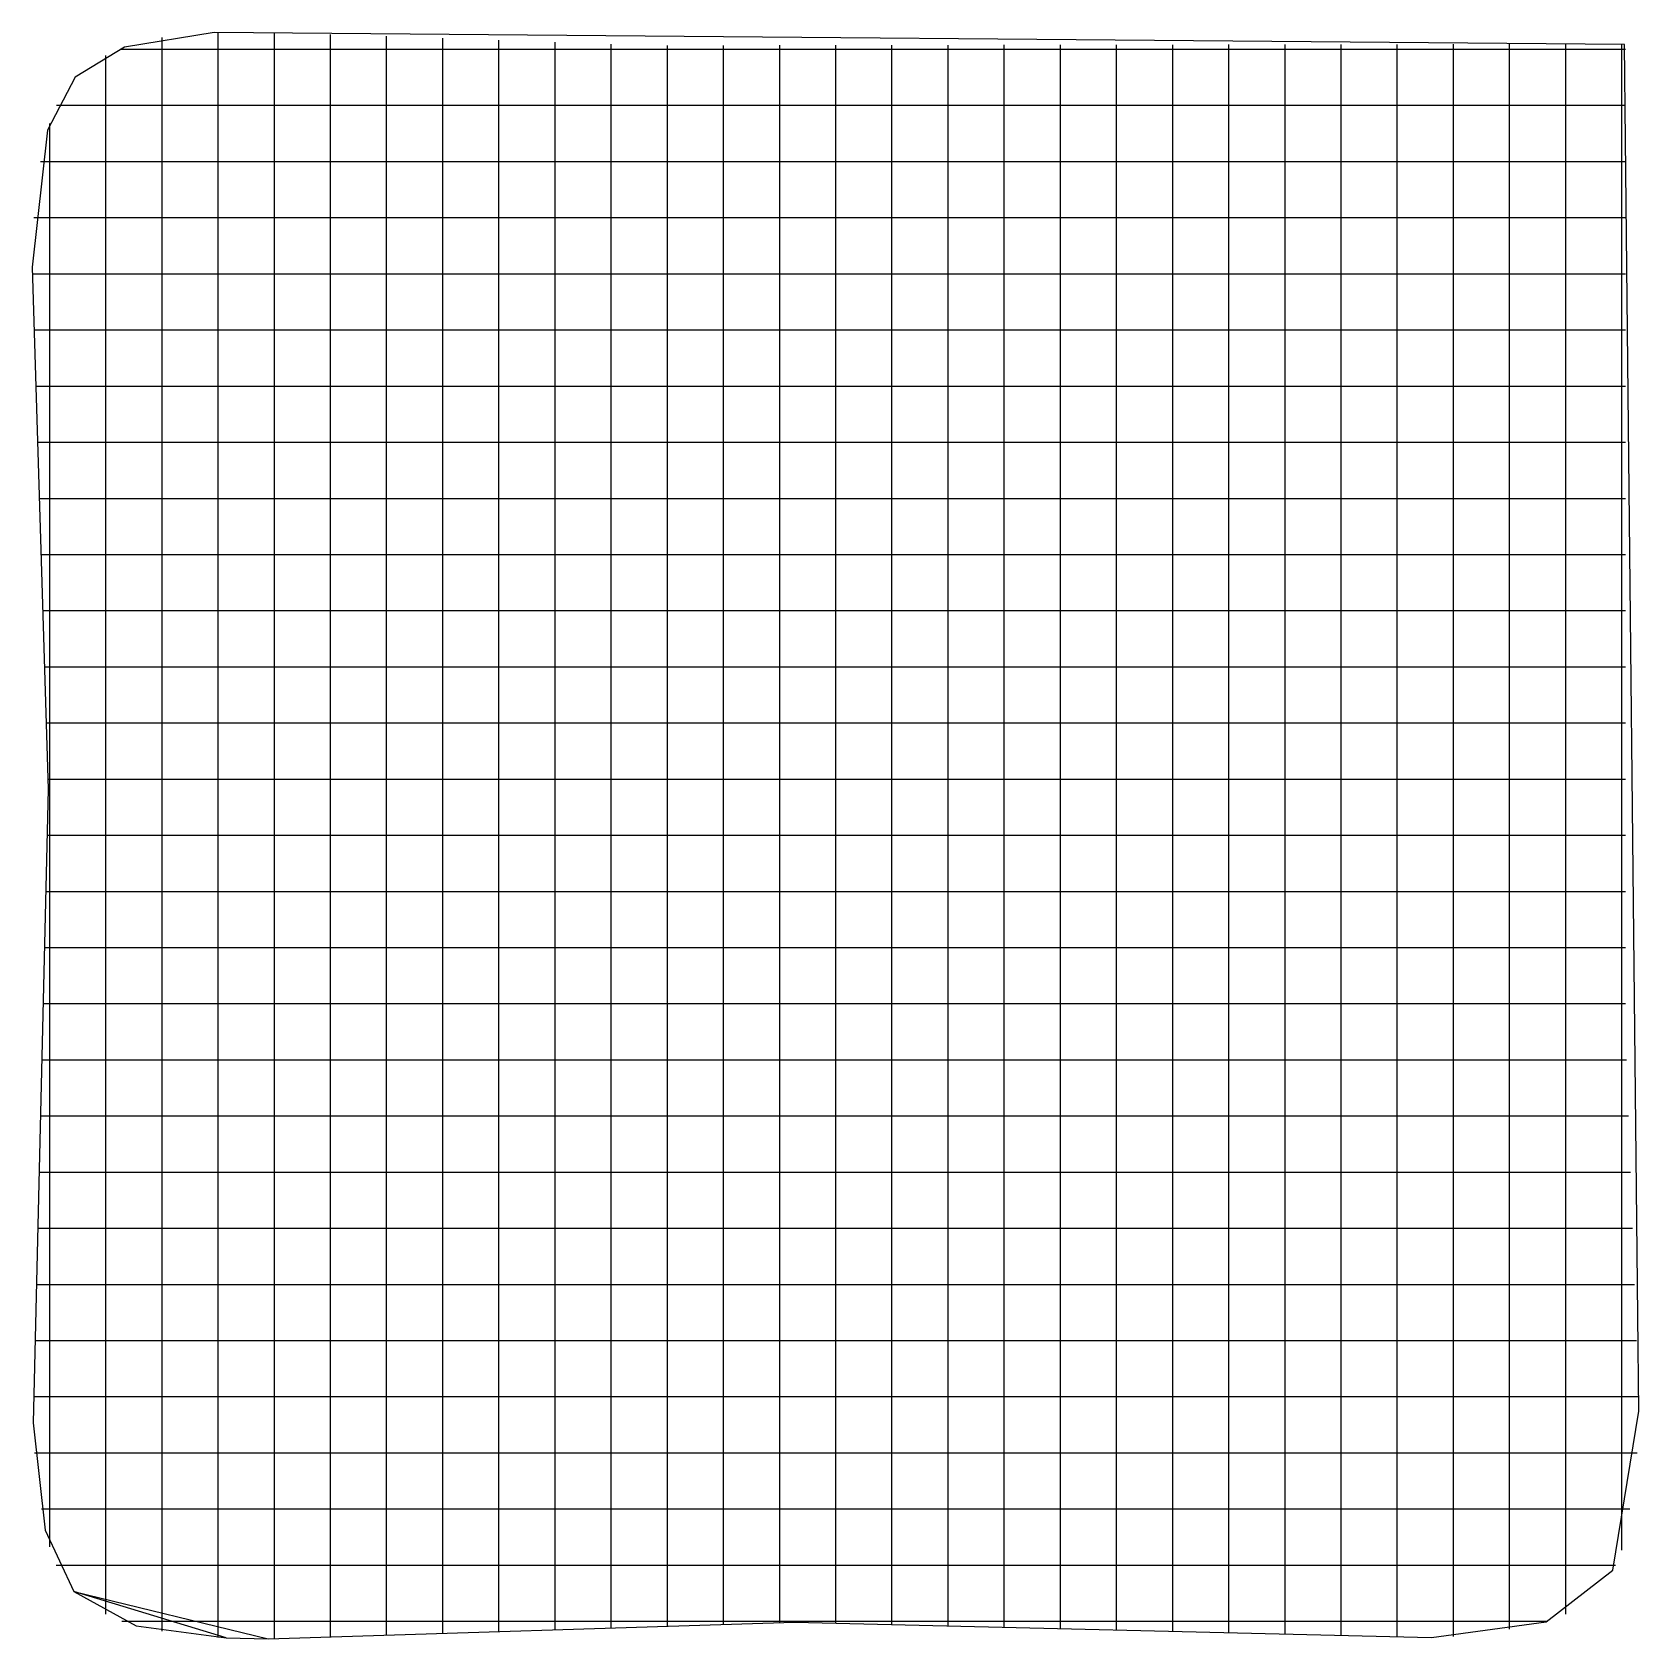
# Model space of a CAD drawing. Extents: x 0.4 to 14.7, y 0.4 to 14.7.
import ezdxf

# ---------------------------------------------------------------- set-up
doc = ezdxf.new("R2010")
doc.units = 0

msp = doc.modelspace()

# ---------------------------------------------------------------- linework, layer by layer
for p, q in [((2.055975, 14.739647), (1.259189, 14.609085)), ((2.055975, 14.739647), (1.259189, 14.609085)), ((14.614769, 14.634225), (2.055975, 14.739647)), ((14.614769, 14.634225), (2.055975, 14.739647)), ((2.092849, 14.743), (2.092849, 14.743984)), ((2.092849, 14.447839), (2.092849, 14.743)), ((2.592849, 14.446839), (2.592849, 14.742)), ((1.259189, 14.609085), (0.820413, 14.342943)), ((1.259189, 14.609085), (0.820413, 14.342943)), ((1.592849, 14.399839), (1.592849, 14.695)), ((3.092849, 14.428839), (3.092849, 14.724)), ((3.592849, 14.411839), (3.592849, 14.707)), ((4.092849, 14.689016), (4.092849, 14.69)), ((4.092849, 14.393855), (4.092849, 14.689016)), ((4.592849, 14.376839), (4.592849, 14.672)), ((5.092849, 14.359839), (5.092849, 14.655)), ((5.592849, 14.341839), (5.592849, 14.637)), ((6.092849, 14.329839), (6.092849, 14.625)), ((6.592849, 14.330839), (6.592849, 14.626)), ((7.092849, 14.331839), (7.092849, 14.627)), ((7.592849, 14.332839), (7.592849, 14.628)), ((8.092849, 14.332839), (8.092849, 14.628)), ((8.592849, 14.333839), (8.592849, 14.629)), ((9.092849, 14.334839), (9.092849, 14.63)), ((9.592849, 14.334839), (9.592849, 14.63)), ((10.092849, 14.335839), (10.092849, 14.631)), ((10.592849, 14.336839), (10.592849, 14.632)), ((11.092849, 14.337839), (11.092849, 14.633)), ((11.592849, 14.337839), (11.592849, 14.633)), ((12.092849, 14.338839), (12.092849, 14.634)), ((12.592849, 14.339839), (12.592849, 14.635)), ((13.092849, 14.635016), (13.092849, 14.636)), ((13.092849, 14.340839), (13.092849, 14.635016)), ((13.592849, 14.340839), (13.592849, 14.636)), ((14.092849, 14.341839), (14.092849, 14.637)), ((14.592849, 14.342839), (14.592849, 14.638)), ((14.743839, 2.46431), (14.614769, 14.634225)), ((14.743839, 2.46431), (14.614769, 14.634225)), ((1.092849, 14.536016), (1.092849, 14.537)), ((1.092849, 14.240855), (1.092849, 14.536016)), ((1.221, 14.592238), (1.516161, 14.592238)), ((1.221, 14.592238), (1.516161, 14.592238)), ((1.516161, 14.592238), (1.524306, 14.592238)), ((1.524306, 14.592238), (1.529145, 14.592238)), ((1.529145, 14.592238), (3.004952, 14.592238)), ((3.004952, 14.592238), (3.029145, 14.592238)), ((3.029145, 14.592238), (3.324306, 14.592238)), ((3.324306, 14.592238), (3.329145, 14.592238)), ((3.329145, 14.592238), (4.804952, 14.592238)), ((4.804952, 14.592238), (4.829145, 14.592238)), ((4.829145, 14.592238), (5.124306, 14.592238)), ((5.124306, 14.592238), (5.129145, 14.592238)), ((5.129145, 14.592238), (5.963468, 14.592238)), ((5.963468, 14.592238), (6.258629, 14.592238)), ((6.258629, 14.592238), (6.282823, 14.592238)), ((6.282823, 14.592238), (7.758629, 14.592238)), ((7.758629, 14.592238), (7.763468, 14.592238)), ((7.763468, 14.592238), (8.058629, 14.592238)), ((8.058629, 14.592238), (8.082823, 14.592238)), ((8.082823, 14.592238), (9.558629, 14.592238)), ((9.558629, 14.592238), (9.563468, 14.592238)), ((9.563468, 14.592238), (9.858629, 14.592238)), ((9.858629, 14.592238), (9.882823, 14.592238)), ((9.882823, 14.592238), (11.358629, 14.592238)), ((11.358629, 14.592238), (11.363468, 14.592238)), ((11.363468, 14.592238), (11.658629, 14.592238)), ((11.658629, 14.592238), (11.682823, 14.592238)), ((11.682823, 14.592238), (13.158629, 14.592238)), ((13.158629, 14.592238), (13.163468, 14.592238)), ((13.163468, 14.592238), (13.458629, 14.592238)), ((13.458629, 14.592238), (13.482823, 14.592238)), ((13.482823, 14.592238), (14.621161, 14.592238)), ((14.621161, 14.592238), (14.626, 14.592238)), ((0.820413, 14.342943), (0.573494, 13.870726)), ((0.820413, 14.342943), (0.573494, 13.870726)), ((1.592849, 14.379016), (1.592849, 14.399839)), ((1.592849, 12.90321), (1.592849, 14.379016)), ((2.092849, 14.425306), (2.092849, 14.447839)), ((2.092849, 12.9495), (2.092849, 14.425306)), ((2.592849, 14.424177), (2.592849, 14.446839)), ((2.592849, 12.947387), (2.592849, 14.424177)), ((3.092849, 14.406726), (3.092849, 14.428839)), ((3.092849, 12.930919), (3.092849, 14.406726)), ((3.592849, 14.390258), (3.592849, 14.411839)), ((3.592849, 12.914452), (3.592849, 14.390258)), ((4.092849, 14.37279), (4.092849, 14.393855)), ((4.092849, 12.896984), (4.092849, 14.37279)), ((4.592849, 14.356323), (4.592849, 14.376839)), ((4.592849, 12.880516), (4.592849, 14.356323)), ((5.092849, 14.339855), (5.092849, 14.359839)), ((5.092849, 12.864048), (5.092849, 14.339855)), ((5.592849, 14.322403), (5.592849, 14.341839)), ((5.592849, 12.846597), (5.592849, 14.322403)), ((6.092849, 14.310855), (6.092849, 14.329839)), ((6.092849, 12.835048), (6.092849, 14.310855)), ((6.592849, 14.312081), (6.592849, 14.330839)), ((6.592849, 12.836274), (6.592849, 14.312081)), ((7.092849, 14.313323), (7.092849, 14.331839)), ((7.092849, 12.837516), (7.092849, 14.313323)), ((7.592849, 14.314242), (7.592849, 14.332839)), ((7.592849, 12.837452), (7.592849, 14.314242)), ((8.092849, 14.314048), (8.092849, 14.332839)), ((8.092849, 12.838242), (8.092849, 14.314048)), ((8.592849, 14.314839), (8.592849, 14.333839)), ((8.592849, 12.839032), (8.592849, 14.314839)), ((9.092849, 14.315629), (9.092849, 14.334839)), ((9.092849, 12.839823), (9.092849, 14.315629)), ((9.592849, 14.315435), (9.592849, 14.334839)), ((9.592849, 12.839629), (9.592849, 14.315435)), ((10.092849, 14.316226), (10.092849, 14.335839)), ((10.092849, 12.840419), (10.092849, 14.316226)), ((10.592849, 14.317016), (10.592849, 14.336839)), ((10.592849, 12.84121), (10.592849, 14.317016)), ((11.092849, 14.317806), (11.092849, 14.337839)), ((11.092849, 12.841016), (11.092849, 14.317806)), ((11.592849, 14.317613), (11.592849, 14.337839)), ((11.592849, 12.841806), (11.592849, 14.317613)), ((12.092849, 14.318403), (12.092849, 14.338839)), ((12.092849, 12.842597), (12.092849, 14.318403)), ((12.592849, 14.319194), (12.592849, 14.339839)), ((12.592849, 12.843387), (12.592849, 14.319194)), ((13.092849, 14.320177), (13.092849, 14.340839)), ((13.092849, 12.843387), (13.092849, 14.320177)), ((13.592849, 14.321274), (13.592849, 14.340839)), ((13.592849, 12.845468), (13.592849, 14.321274)), ((14.092849, 14.324371), (14.092849, 14.341839)), ((14.092849, 12.848565), (14.092849, 14.324371)), ((14.592849, 14.334581), (14.592849, 14.342839)), ((14.592849, 14.329758), (14.592849, 14.334581)), ((14.592849, 12.853952), (14.592849, 14.329758)), ((1.092849, 14.225), (1.092849, 14.240855)), ((1.092849, 12.749194), (1.092849, 14.225)), ((0.654, 14.092238), (0.949161, 14.092238)), ((0.654, 14.092238), (0.949161, 14.092238)), ((0.949161, 14.092238), (0.966452, 14.092238)), ((0.966452, 14.092238), (2.442258, 14.092238)), ((2.442258, 14.092238), (2.447097, 14.092238)), ((2.447097, 14.092238), (2.742258, 14.092238)), ((2.742258, 14.092238), (2.766452, 14.092238)), ((2.766452, 14.092238), (4.242258, 14.092238)), ((4.242258, 14.092238), (4.247097, 14.092238)), ((4.247097, 14.092238), (4.542258, 14.092238)), ((4.542258, 14.092238), (4.566452, 14.092238)), ((4.566452, 14.092238), (6.042258, 14.092238)), ((6.042258, 14.092238), (6.047097, 14.092238)), ((6.047097, 14.092238), (6.342258, 14.092238)), ((6.342258, 14.092238), (6.366452, 14.092238)), ((6.366452, 14.092238), (7.842258, 14.092238)), ((7.842258, 14.092238), (7.847097, 14.092238)), ((7.847097, 14.092238), (8.142258, 14.092238)), ((8.142258, 14.092238), (8.166452, 14.092238)), ((8.166452, 14.092238), (9.642258, 14.092238)), ((9.642258, 14.092238), (9.647097, 14.092238)), ((9.647097, 14.092238), (9.942258, 14.092238)), ((9.942258, 14.092238), (9.966452, 14.092238)), ((9.966452, 14.092238), (11.442258, 14.092238)), ((11.442258, 14.092238), (11.447097, 14.092238)), ((11.447097, 14.092238), (11.742258, 14.092238)), ((11.742258, 14.092238), (11.766452, 14.092238)), ((11.766452, 14.092238), (13.242258, 14.092238)), ((13.242258, 14.092238), (13.247097, 14.092238)), ((13.247097, 14.092238), (13.542258, 14.092238)), ((13.542258, 14.092238), (13.566452, 14.092238)), ((13.566452, 14.092238), (14.621161, 14.092238)), ((14.621161, 14.092238), (14.626, 14.092238)), ((0.592849, 13.927791), (0.592849, 13.929)), ((0.592849, 13.632628), (0.592849, 13.927791)), ((0.573494, 13.870726), (0.435887, 12.650638)), ((0.573494, 13.870726), (0.435887, 12.650638)), ((0.592849, 13.608435), (0.592849, 13.632628)), ((0.592849, 12.132629), (0.592849, 13.608435)), ((0.511, 13.592238), (0.806161, 13.592238)), ((0.511, 13.592238), (0.806161, 13.592238)), ((0.806161, 13.592238), (0.825758, 13.592238)), ((0.825758, 13.592238), (2.301565, 13.592238)), ((2.301565, 13.592238), (2.306403, 13.592238)), ((2.306403, 13.592238), (2.601565, 13.592238)), ((2.601565, 13.592238), (2.625758, 13.592238)), ((2.625758, 13.592238), (4.101565, 13.592238)), ((4.101565, 13.592238), (4.106403, 13.592238)), ((4.106403, 13.592238), (4.401565, 13.592238)), ((4.401565, 13.592238), (4.425758, 13.592238)), ((4.425758, 13.592238), (5.901565, 13.592238)), ((5.901565, 13.592238), (5.906403, 13.592238)), ((5.906403, 13.592238), (6.201565, 13.592238)), ((6.201565, 13.592238), (6.225758, 13.592238)), ((6.225758, 13.592238), (7.701565, 13.592238)), ((7.701565, 13.592238), (7.706403, 13.592238)), ((7.706403, 13.592238), (8.001565, 13.592238)), ((8.001565, 13.592238), (8.025758, 13.592238)), ((8.025758, 13.592238), (9.501565, 13.592238)), ((9.501565, 13.592238), (9.506403, 13.592238)), ((9.506403, 13.592238), (9.801565, 13.592238)), ((9.801565, 13.592238), (9.825758, 13.592238)), ((9.825758, 13.592238), (11.301565, 13.592238)), ((11.301565, 13.592238), (11.306403, 13.592238)), ((11.306403, 13.592238), (11.601565, 13.592238)), ((11.601565, 13.592238), (11.625758, 13.592238)), ((11.625758, 13.592238), (13.101565, 13.592238)), ((13.101565, 13.592238), (13.106403, 13.592238)), ((13.106403, 13.592238), (13.401565, 13.592238)), ((13.401565, 13.592238), (13.425758, 13.592238)), ((13.425758, 13.592238), (14.621161, 13.592238)), ((14.621161, 13.592238), (14.626, 13.592238)), ((0.451, 13.092238), (0.746161, 13.092238)), ((0.451, 13.092238), (0.746161, 13.092238)), ((0.746161, 13.092238), (0.766726, 13.092238)), ((0.766726, 13.092238), (2.242532, 13.092238)), ((2.242532, 13.092238), (2.247371, 13.092238)), ((2.247371, 13.092238), (2.542532, 13.092238)), ((2.542532, 13.092238), (2.566726, 13.092238)), ((2.566726, 13.092238), (4.042532, 13.092238)), ((4.042532, 13.092238), (4.047371, 13.092238)), ((4.047371, 13.092238), (4.342532, 13.092238)), ((4.342532, 13.092238), (4.366726, 13.092238)), ((4.366726, 13.092238), (5.842532, 13.092238)), ((5.842532, 13.092238), (5.847371, 13.092238)), ((5.847371, 13.092238), (6.142532, 13.092238)), ((6.142532, 13.092238), (6.166726, 13.092238)), ((6.166726, 13.092238), (7.642532, 13.092238)), ((7.642532, 13.092238), (7.647371, 13.092238)), ((7.647371, 13.092238), (7.942532, 13.092238)), ((7.942532, 13.092238), (7.966726, 13.092238)), ((7.966726, 13.092238), (9.442532, 13.092238)), ((9.442532, 13.092238), (9.447371, 13.092238)), ((9.447371, 13.092238), (9.742532, 13.092238)), ((9.742532, 13.092238), (9.766726, 13.092238)), ((9.766726, 13.092238), (11.242532, 13.092238)), ((11.242532, 13.092238), (11.247371, 13.092238)), ((11.247371, 13.092238), (11.542532, 13.092238)), ((11.542532, 13.092238), (11.566726, 13.092238)), ((11.566726, 13.092238), (13.042532, 13.092238)), ((13.042532, 13.092238), (13.047371, 13.092238)), ((13.047371, 13.092238), (13.342532, 13.092238)), ((13.342532, 13.092238), (13.366726, 13.092238)), ((13.366726, 13.092238), (14.621161, 13.092238)), ((14.621161, 13.092238), (14.626, 13.092238)), ((1.592849, 12.898371), (1.592849, 12.90321)), ((1.592849, 12.60321), (1.592849, 12.898371)), ((2.092849, 12.944677), (2.092849, 12.9495)), ((2.092849, 12.649516), (2.092849, 12.944677)), ((2.592849, 12.942548), (2.592849, 12.947387)), ((2.592849, 12.648371), (2.592849, 12.942548)), ((3.092849, 12.926081), (3.092849, 12.930919)), ((3.092849, 12.630919), (3.092849, 12.926081)), ((3.592849, 12.909613), (3.592849, 12.914452)), ((3.592849, 12.614452), (3.592849, 12.909613)), ((4.092849, 12.892161), (4.092849, 12.896984)), ((4.092849, 12.597), (4.092849, 12.892161)), ((4.592849, 12.875677), (4.592849, 12.880516)), ((1.092849, 12.744355), (1.092849, 12.749194)), ((1.092849, 12.449194), (1.092849, 12.744355)), ((4.592849, 12.580516), (4.592849, 12.875677)), ((5.092849, 12.85921), (5.092849, 12.864048)), ((5.092849, 12.564048), (5.092849, 12.85921)), ((5.592849, 12.841758), (5.592849, 12.846597)), ((5.592849, 12.546597), (5.592849, 12.841758)), ((6.092849, 12.83021), (6.092849, 12.835048)), ((6.092849, 12.535048), (6.092849, 12.83021)), ((6.592849, 12.831452), (6.592849, 12.836274)), ((6.592849, 12.53629), (6.592849, 12.831452)), ((7.092849, 12.832677), (7.092849, 12.837516)), ((7.092849, 12.537516), (7.092849, 12.832677)), ((7.592849, 12.832613), (7.592849, 12.837452)), ((7.592849, 12.538435), (7.592849, 12.832613)), ((8.092849, 12.833403), (8.092849, 12.838242)), ((8.092849, 12.538242), (8.092849, 12.833403)), ((8.592849, 12.834194), (8.592849, 12.839032)), ((8.592849, 12.539032), (8.592849, 12.834194)), ((9.092849, 12.834984), (9.092849, 12.839823)), ((9.092849, 12.539823), (9.092849, 12.834984)), ((9.592849, 12.83479), (9.592849, 12.839629)), ((9.592849, 12.539629), (9.592849, 12.83479)), ((10.092849, 12.835581), (10.092849, 12.840419)), ((10.092849, 12.540419), (10.092849, 12.835581)), ((10.592849, 12.836371), (10.592849, 12.84121)), ((10.592849, 12.54121), (10.592849, 12.836371)), ((11.092849, 12.836177), (11.092849, 12.841016)), ((11.092849, 12.542), (11.092849, 12.836177)), ((11.592849, 12.836968), (11.592849, 12.841806)), ((11.592849, 12.541806), (11.592849, 12.836968)), ((12.092849, 12.837758), (12.092849, 12.842597)), ((12.092849, 12.542597), (12.092849, 12.837758)), ((12.592849, 12.838548), (12.592849, 12.843387)), ((12.592849, 12.543387), (12.592849, 12.838548)), ((13.092849, 12.838548), (13.092849, 12.843387)), ((13.092849, 12.544371), (13.092849, 12.838548)), ((13.592849, 12.840629), (13.592849, 12.845468)), ((13.592849, 12.545468), (13.592849, 12.840629)), ((14.092849, 12.843726), (14.092849, 12.848565)), ((14.092849, 12.548565), (14.092849, 12.843726)), ((14.592849, 12.829742), (14.592849, 12.853952)), ((14.592849, 12.534581), (14.592849, 12.829742)), ((0.435887, 12.650638), (0.577686, 8.001306)), ((0.435887, 12.650638), (0.577686, 8.001306)), ((0.438, 12.592238), (0.733161, 12.592238)), ((0.438, 12.592238), (0.733161, 12.592238)), ((0.733161, 12.592238), (0.753935, 12.592238)), ((0.753935, 12.592238), (2.229742, 12.592238)), ((1.592849, 12.579016), (1.592849, 12.60321)), ((2.092849, 12.625306), (2.092849, 12.649516)), ((2.092849, 11.1495), (2.092849, 12.625306)), ((2.229742, 12.592238), (2.234581, 12.592238)), ((2.234581, 12.592238), (2.529742, 12.592238)), ((2.529742, 12.592238), (2.553935, 12.592238)), ((2.553935, 12.592238), (4.029742, 12.592238)), ((2.592849, 12.624177), (2.592849, 12.648371)), ((2.592849, 11.147387), (2.592849, 12.624177)), ((3.092849, 12.606726), (3.092849, 12.630919)), ((3.092849, 11.130919), (3.092849, 12.606726)), ((3.592849, 12.590258), (3.592849, 12.614452)), ((4.029742, 12.592238), (4.034581, 12.592238)), ((4.034581, 12.592238), (4.329742, 12.592238)), ((4.092849, 12.57279), (4.092849, 12.597)), ((4.329742, 12.592238), (4.353935, 12.592238)), ((4.353935, 12.592238), (5.829742, 12.592238)), ((5.829742, 12.592238), (5.834581, 12.592238)), ((5.834581, 12.592238), (6.129742, 12.592238)), ((6.129742, 12.592238), (6.153935, 12.592238)), ((6.153935, 12.592238), (7.629742, 12.592238)), ((7.629742, 12.592238), (7.634581, 12.592238)), ((7.634581, 12.592238), (7.929742, 12.592238)), ((7.929742, 12.592238), (7.953935, 12.592238)), ((7.953935, 12.592238), (9.429742, 12.592238)), ((9.429742, 12.592238), (9.434581, 12.592238)), ((9.434581, 12.592238), (9.729742, 12.592238)), ((9.729742, 12.592238), (9.753935, 12.592238)), ((9.753935, 12.592238), (11.229742, 12.592238)), ((11.229742, 12.592238), (11.234581, 12.592238)), ((11.234581, 12.592238), (11.529742, 12.592238)), ((11.529742, 12.592238), (11.553935, 12.592238)), ((11.553935, 12.592238), (13.029742, 12.592238)), ((13.029742, 12.592238), (13.034581, 12.592238)), ((13.034581, 12.592238), (13.329742, 12.592238)), ((13.329742, 12.592238), (13.353935, 12.592238)), ((13.353935, 12.592238), (14.621161, 12.592238)), ((14.621161, 12.592238), (14.626, 12.592238)), ((1.092849, 12.425), (1.092849, 12.449194)), ((1.592849, 11.10321), (1.592849, 12.579016)), ((3.592849, 11.114452), (3.592849, 12.590258)), ((4.092849, 11.096984), (4.092849, 12.57279)), ((4.592849, 12.556323), (4.592849, 12.580516)), ((4.592849, 11.080516), (4.592849, 12.556323)), ((5.092849, 12.539855), (5.092849, 12.564048)), ((5.092849, 11.064048), (5.092849, 12.539855)), ((5.592849, 12.522403), (5.592849, 12.546597)), ((5.592849, 11.046597), (5.592849, 12.522403)), ((6.092849, 12.510855), (6.092849, 12.535048)), ((6.092849, 11.035048), (6.092849, 12.510855)), ((6.592849, 12.512081), (6.592849, 12.53629)), ((6.592849, 11.036274), (6.592849, 12.512081)), ((7.092849, 12.513323), (7.092849, 12.537516)), ((7.092849, 11.037516), (7.092849, 12.513323)), ((7.592849, 12.514242), (7.592849, 12.538435)), ((7.592849, 11.037452), (7.592849, 12.514242)), ((8.092849, 12.514048), (8.092849, 12.538242)), ((8.092849, 11.038242), (8.092849, 12.514048)), ((8.592849, 12.514839), (8.592849, 12.539032)), ((8.592849, 11.039032), (8.592849, 12.514839)), ((9.092849, 12.515629), (9.092849, 12.539823)), ((9.092849, 11.039823), (9.092849, 12.515629)), ((9.592849, 12.515435), (9.592849, 12.539629)), ((9.592849, 11.039629), (9.592849, 12.515435)), ((10.092849, 12.516226), (10.092849, 12.540419)), ((10.092849, 11.040419), (10.092849, 12.516226)), ((10.592849, 12.517016), (10.592849, 12.54121)), ((10.592849, 11.04121), (10.592849, 12.517016)), ((11.092849, 12.517806), (11.092849, 12.542)), ((11.092849, 11.041016), (11.092849, 12.517806)), ((11.592849, 12.517613), (11.592849, 12.541806)), ((11.592849, 11.041806), (11.592849, 12.517613)), ((12.092849, 12.518403), (12.092849, 12.542597)), ((12.092849, 11.042597), (12.092849, 12.518403)), ((12.592849, 12.519194), (12.592849, 12.543387)), ((12.592849, 11.043387), (12.592849, 12.519194)), ((13.092849, 12.520177), (13.092849, 12.544371)), ((13.092849, 11.043387), (13.092849, 12.520177)), ((13.592849, 12.521274), (13.592849, 12.545468)), ((13.592849, 11.045468), (13.592849, 12.521274)), ((14.092849, 12.524371), (14.092849, 12.548565)), ((14.092849, 11.048565), (14.092849, 12.524371)), ((14.592849, 12.529758), (14.592849, 12.534581)), ((14.592849, 11.053952), (14.592849, 12.529758)), ((1.092849, 10.949194), (1.092849, 12.425)), ((0.453, 12.092238), (0.748161, 12.092238)), ((0.453, 12.092238), (0.748161, 12.092238)), ((0.592849, 12.12779), (0.592849, 12.132629)), ((0.592849, 11.832629), (0.592849, 12.12779)), ((0.748161, 12.092238), (0.768694, 12.092238)), ((0.768694, 12.092238), (2.2445, 12.092238)), ((2.2445, 12.092238), (2.249339, 12.092238)), ((2.249339, 12.092238), (2.5445, 12.092238)), ((2.5445, 12.092238), (2.568694, 12.092238)), ((2.568694, 12.092238), (4.0445, 12.092238)), ((4.0445, 12.092238), (4.049339, 12.092238)), ((4.049339, 12.092238), (4.3445, 12.092238)), ((4.3445, 12.092238), (4.368694, 12.092238)), ((4.368694, 12.092238), (5.8445, 12.092238)), ((5.8445, 12.092238), (5.849339, 12.092238)), ((5.849339, 12.092238), (6.1445, 12.092238)), ((6.1445, 12.092238), (6.168694, 12.092238)), ((6.168694, 12.092238), (7.6445, 12.092238)), ((7.6445, 12.092238), (7.649339, 12.092238)), ((7.649339, 12.092238), (7.9445, 12.092238)), ((7.9445, 12.092238), (7.968694, 12.092238)), ((7.968694, 12.092238), (9.4445, 12.092238)), ((9.4445, 12.092238), (9.449339, 12.092238)), ((9.449339, 12.092238), (9.7445, 12.092238)), ((9.7445, 12.092238), (9.768694, 12.092238)), ((9.768694, 12.092238), (11.2445, 12.092238)), ((11.2445, 12.092238), (11.249339, 12.092238)), ((11.249339, 12.092238), (11.5445, 12.092238)), ((11.5445, 12.092238), (11.568694, 12.092238)), ((11.568694, 12.092238), (13.0445, 12.092238)), ((13.0445, 12.092238), (13.049339, 12.092238)), ((13.049339, 12.092238), (13.3445, 12.092238)), ((13.3445, 12.092238), (13.368694, 12.092238)), ((13.368694, 12.092238), (14.621161, 12.092238)), ((14.621161, 12.092238), (14.626, 12.092238)), ((0.592849, 11.808435), (0.592849, 11.832629)), ((0.592849, 10.332629), (0.592849, 11.808435)), ((0.468, 11.592238), (0.763161, 11.592238)), ((0.468, 11.592238), (0.763161, 11.592238)), ((0.763161, 11.592238), (0.783452, 11.592238)), ((0.783452, 11.592238), (2.259258, 11.592238)), ((2.259258, 11.592238), (2.264097, 11.592238)), ((2.264097, 11.592238), (2.559258, 11.592238)), ((2.559258, 11.592238), (2.583452, 11.592238)), ((2.583452, 11.592238), (4.059258, 11.592238)), ((4.059258, 11.592238), (4.064097, 11.592238)), ((4.064097, 11.592238), (4.359258, 11.592238)), ((4.359258, 11.592238), (4.383452, 11.592238)), ((4.383452, 11.592238), (5.859258, 11.592238)), ((5.859258, 11.592238), (5.864097, 11.592238)), ((5.864097, 11.592238), (6.159258, 11.592238)), ((6.159258, 11.592238), (6.183452, 11.592238)), ((6.183452, 11.592238), (7.659258, 11.592238)), ((7.659258, 11.592238), (7.664097, 11.592238)), ((7.664097, 11.592238), (7.959258, 11.592238)), ((7.959258, 11.592238), (7.983452, 11.592238)), ((7.983452, 11.592238), (9.459258, 11.592238)), ((9.459258, 11.592238), (9.464097, 11.592238)), ((9.464097, 11.592238), (9.759258, 11.592238)), ((9.759258, 11.592238), (9.783452, 11.592238)), ((9.783452, 11.592238), (11.259258, 11.592238)), ((11.259258, 11.592238), (11.264097, 11.592238)), ((11.264097, 11.592238), (11.559258, 11.592238)), ((11.559258, 11.592238), (11.583452, 11.592238)), ((11.583452, 11.592238), (13.059258, 11.592238)), ((13.059258, 11.592238), (13.064097, 11.592238)), ((13.064097, 11.592238), (13.359258, 11.592238)), ((13.359258, 11.592238), (13.383452, 11.592238)), ((13.383452, 11.592238), (14.621161, 11.592238)), ((14.621161, 11.592238), (14.626, 11.592238)), ((0.484, 11.092238), (0.779161, 11.092238)), ((0.484, 11.092238), (0.779161, 11.092238)), ((0.779161, 11.092238), (0.799194, 11.092238)), ((0.799194, 11.092238), (2.275, 11.092238)), ((1.592849, 11.098371), (1.592849, 11.10321)), ((1.592849, 10.80321), (1.592849, 11.098371)), ((2.092849, 11.144677), (2.092849, 11.1495)), ((2.092849, 10.849516), (2.092849, 11.144677)), ((2.275, 11.092238), (2.279839, 11.092238)), ((2.279839, 11.092238), (2.575, 11.092238)), ((2.575, 11.092238), (2.599194, 11.092238)), ((2.592849, 11.142548), (2.592849, 11.147387)), ((2.592849, 10.848371), (2.592849, 11.142548)), ((2.599194, 11.092238), (4.075, 11.092238)), ((3.092849, 11.126081), (3.092849, 11.130919)), ((3.092849, 10.830919), (3.092849, 11.126081)), ((3.592849, 11.109613), (3.592849, 11.114452)), ((3.592849, 10.814452), (3.592849, 11.109613)), ((4.075, 11.092238), (4.079839, 11.092238)), ((4.079839, 11.092238), (4.375, 11.092238)), ((4.092849, 11.092161), (4.092849, 11.096984)), ((4.092849, 10.797), (4.092849, 11.092161)), ((4.375, 11.092238), (4.399194, 11.092238)), ((4.399194, 11.092238), (5.875, 11.092238)), ((4.592849, 11.075677), (4.592849, 11.080516)), ((4.592849, 10.780516), (4.592849, 11.075677)), ((5.092849, 11.05921), (5.092849, 11.064048)), ((5.092849, 10.764048), (5.092849, 11.05921)), ((5.592849, 11.041758), (5.592849, 11.046597)), ((5.592849, 10.746597), (5.592849, 11.041758)), ((5.875, 11.092238), (5.879839, 11.092238)), ((5.879839, 11.092238), (6.175, 11.092238)), ((6.092849, 11.03021), (6.092849, 11.035048)), ((6.092849, 10.735048), (6.092849, 11.03021)), ((6.175, 11.092238), (6.199194, 11.092238)), ((6.199194, 11.092238), (7.675, 11.092238)), ((6.592849, 11.031452), (6.592849, 11.036274)), ((6.592849, 10.73629), (6.592849, 11.031452)), ((7.092849, 11.032677), (7.092849, 11.037516)), ((7.092849, 10.737516), (7.092849, 11.032677)), ((7.592849, 11.032613), (7.592849, 11.037452)), ((7.592849, 10.738435), (7.592849, 11.032613)), ((7.675, 11.092238), (7.679839, 11.092238)), ((7.679839, 11.092238), (7.975, 11.092238)), ((7.975, 11.092238), (7.999194, 11.092238)), ((7.999194, 11.092238), (9.475, 11.092238)), ((8.092849, 11.033403), (8.092849, 11.038242)), ((8.092849, 10.738242), (8.092849, 11.033403)), ((8.592849, 11.034194), (8.592849, 11.039032)), ((8.592849, 10.739032), (8.592849, 11.034194)), ((9.092849, 11.034984), (9.092849, 11.039823)), ((9.092849, 10.739823), (9.092849, 11.034984)), ((9.475, 11.092238), (9.479839, 11.092238)), ((9.479839, 11.092238), (9.775, 11.092238)), ((9.592849, 11.03479), (9.592849, 11.039629)), ((9.592849, 10.739629), (9.592849, 11.03479)), ((9.775, 11.092238), (9.799194, 11.092238)), ((9.799194, 11.092238), (11.275, 11.092238)), ((10.092849, 11.035581), (10.092849, 11.040419)), ((10.092849, 10.740419), (10.092849, 11.035581)), ((10.592849, 11.036371), (10.592849, 11.04121)), ((10.592849, 10.74121), (10.592849, 11.036371)), ((11.092849, 11.036177), (11.092849, 11.041016)), ((11.092849, 10.742), (11.092849, 11.036177)), ((11.275, 11.092238), (11.279839, 11.092238)), ((11.279839, 11.092238), (11.575, 11.092238)), ((11.575, 11.092238), (11.599194, 11.092238)), ((11.592849, 11.036968), (11.592849, 11.041806)), ((11.592849, 10.741806), (11.592849, 11.036968)), ((11.599194, 11.092238), (13.075, 11.092238)), ((12.092849, 11.037758), (12.092849, 11.042597)), ((12.092849, 10.742597), (12.092849, 11.037758)), ((12.592849, 11.038548), (12.592849, 11.043387)), ((12.592849, 10.743387), (12.592849, 11.038548)), ((13.075, 11.092238), (13.079839, 11.092238)), ((13.079839, 11.092238), (13.375, 11.092238)), ((13.092849, 11.038548), (13.092849, 11.043387)), ((13.092849, 10.744371), (13.092849, 11.038548)), ((13.375, 11.092238), (13.399194, 11.092238)), ((13.399194, 11.092238), (14.621161, 11.092238)), ((13.592849, 11.040629), (13.592849, 11.045468)), ((13.592849, 10.745468), (13.592849, 11.040629)), ((14.092849, 11.043726), (14.092849, 11.048565)), ((14.092849, 10.748565), (14.092849, 11.043726)), ((14.592849, 11.029742), (14.592849, 11.053952)), ((14.592849, 10.734581), (14.592849, 11.029742)), ((14.621161, 11.092238), (14.626, 11.092238)), ((1.092849, 10.944355), (1.092849, 10.949194)), ((1.092849, 10.649194), (1.092849, 10.944355)), ((1.592849, 10.779016), (1.592849, 10.80321)), ((1.592849, 9.30321), (1.592849, 10.779016)), ((2.092849, 10.825306), (2.092849, 10.849516)), ((2.092849, 9.3495), (2.092849, 10.825306)), ((2.592849, 10.824177), (2.592849, 10.848371)), ((2.592849, 9.347387), (2.592849, 10.824177)), ((3.092849, 10.806726), (3.092849, 10.830919)), ((3.092849, 9.330919), (3.092849, 10.806726)), ((3.592849, 10.790258), (3.592849, 10.814452)), ((3.592849, 9.314452), (3.592849, 10.790258)), ((4.092849, 10.77279), (4.092849, 10.797)), ((4.092849, 9.296984), (4.092849, 10.77279)), ((4.592849, 10.756323), (4.592849, 10.780516)), ((4.592849, 9.280516), (4.592849, 10.756323)), ((5.092849, 10.739855), (5.092849, 10.764048)), ((5.092849, 9.264048), (5.092849, 10.739855)), ((5.592849, 10.722403), (5.592849, 10.746597)), ((6.092849, 10.710855), (6.092849, 10.735048)), ((6.592849, 10.712081), (6.592849, 10.73629)), ((7.092849, 10.713323), (7.092849, 10.737516)), ((7.592849, 10.714242), (7.592849, 10.738435)), ((8.092849, 10.714048), (8.092849, 10.738242)), ((8.592849, 10.714839), (8.592849, 10.739032)), ((9.092849, 10.715629), (9.092849, 10.739823)), ((9.592849, 10.715435), (9.592849, 10.739629)), ((10.092849, 10.716226), (10.092849, 10.740419)), ((10.592849, 10.717016), (10.592849, 10.74121)), ((11.092849, 10.717806), (11.092849, 10.742)), ((11.592849, 10.717613), (11.592849, 10.741806)), ((12.092849, 10.718403), (12.092849, 10.742597)), ((12.592849, 10.719194), (12.592849, 10.743387)), ((13.092849, 10.720177), (13.092849, 10.744371)), ((13.592849, 10.721274), (13.592849, 10.745468)), ((14.092849, 10.724371), (14.092849, 10.748565)), ((14.592849, 10.729758), (14.592849, 10.734581)), ((0.499, 10.592238), (0.794161, 10.592238)), ((0.499, 10.592238), (0.794161, 10.592238)), ((0.794161, 10.592238), (0.813952, 10.592238)), ((0.813952, 10.592238), (2.289758, 10.592238)), ((1.092849, 10.625), (1.092849, 10.649194)), ((1.092849, 9.149194), (1.092849, 10.625)), ((2.289758, 10.592238), (2.294597, 10.592238)), ((2.294597, 10.592238), (2.589758, 10.592238)), ((2.589758, 10.592238), (2.613952, 10.592238)), ((2.613952, 10.592238), (4.089758, 10.592238)), ((4.089758, 10.592238), (4.094597, 10.592238)), ((4.094597, 10.592238), (4.389758, 10.592238)), ((4.389758, 10.592238), (4.413952, 10.592238)), ((4.413952, 10.592238), (5.889758, 10.592238)), ((5.592849, 9.246597), (5.592849, 10.722403)), ((5.889758, 10.592238), (5.894597, 10.592238)), ((5.894597, 10.592238), (6.189758, 10.592238)), ((6.092849, 9.235048), (6.092849, 10.710855)), ((6.189758, 10.592238), (6.213952, 10.592238)), ((6.213952, 10.592238), (7.689758, 10.592238)), ((6.592849, 9.236274), (6.592849, 10.712081)), ((7.092849, 9.237516), (7.092849, 10.713323)), ((7.592849, 9.237452), (7.592849, 10.714242)), ((7.689758, 10.592238), (7.694597, 10.592238)), ((7.694597, 10.592238), (7.989758, 10.592238)), ((7.989758, 10.592238), (8.013952, 10.592238)), ((8.013952, 10.592238), (9.489758, 10.592238)), ((8.092849, 9.238242), (8.092849, 10.714048)), ((8.592849, 9.239032), (8.592849, 10.714839)), ((9.092849, 9.239823), (9.092849, 10.715629)), ((9.489758, 10.592238), (9.494597, 10.592238)), ((9.494597, 10.592238), (9.789758, 10.592238)), ((9.592849, 9.239629), (9.592849, 10.715435)), ((9.789758, 10.592238), (9.813952, 10.592238)), ((9.813952, 10.592238), (11.289758, 10.592238)), ((10.092849, 9.240419), (10.092849, 10.716226)), ((10.592849, 9.24121), (10.592849, 10.717016)), ((11.092849, 9.241016), (11.092849, 10.717806)), ((11.289758, 10.592238), (11.294597, 10.592238)), ((11.294597, 10.592238), (11.589758, 10.592238)), ((11.589758, 10.592238), (11.613952, 10.592238)), ((11.592849, 9.241806), (11.592849, 10.717613)), ((11.613952, 10.592238), (13.089758, 10.592238)), ((12.092849, 9.242597), (12.092849, 10.718403)), ((12.592849, 9.243387), (12.592849, 10.719194)), ((13.089758, 10.592238), (13.094597, 10.592238)), ((13.092849, 9.243387), (13.092849, 10.720177)), ((13.094597, 10.592238), (13.389758, 10.592238)), ((13.389758, 10.592238), (13.413952, 10.592238)), ((13.413952, 10.592238), (14.621161, 10.592238)), ((13.592849, 9.245468), (13.592849, 10.721274)), ((14.092849, 9.248565), (14.092849, 10.724371)), ((14.592849, 9.253952), (14.592849, 10.729758)), ((14.621161, 10.592238), (14.626, 10.592238)), ((0.592849, 10.32779), (0.592849, 10.332629)), ((0.592849, 10.032629), (0.592849, 10.32779)), ((0.514, 10.092238), (0.809161, 10.092238)), ((0.514, 10.092238), (0.809161, 10.092238)), ((0.592849, 10.008435), (0.592849, 10.032629)), ((0.809161, 10.092238), (0.82871, 10.092238)), ((0.82871, 10.092238), (2.304516, 10.092238)), ((2.304516, 10.092238), (2.309355, 10.092238)), ((2.309355, 10.092238), (2.604516, 10.092238)), ((2.604516, 10.092238), (2.62871, 10.092238)), ((2.62871, 10.092238), (4.104516, 10.092238)), ((4.104516, 10.092238), (4.109355, 10.092238)), ((4.109355, 10.092238), (4.404516, 10.092238)), ((4.404516, 10.092238), (4.42871, 10.092238)), ((4.42871, 10.092238), (5.904516, 10.092238)), ((5.904516, 10.092238), (5.909355, 10.092238)), ((5.909355, 10.092238), (6.204516, 10.092238)), ((6.204516, 10.092238), (6.22871, 10.092238)), ((6.22871, 10.092238), (7.704516, 10.092238)), ((7.704516, 10.092238), (7.709355, 10.092238)), ((7.709355, 10.092238), (8.004516, 10.092238)), ((8.004516, 10.092238), (8.02871, 10.092238)), ((8.02871, 10.092238), (9.504516, 10.092238)), ((9.504516, 10.092238), (9.509355, 10.092238)), ((9.509355, 10.092238), (9.804516, 10.092238)), ((9.804516, 10.092238), (9.82871, 10.092238)), ((9.82871, 10.092238), (11.304516, 10.092238)), ((11.304516, 10.092238), (11.309355, 10.092238)), ((11.309355, 10.092238), (11.604516, 10.092238)), ((11.604516, 10.092238), (11.62871, 10.092238)), ((11.62871, 10.092238), (13.104516, 10.092238)), ((13.104516, 10.092238), (13.109355, 10.092238)), ((13.109355, 10.092238), (13.404516, 10.092238)), ((13.404516, 10.092238), (13.42871, 10.092238)), ((13.42871, 10.092238), (14.621161, 10.092238)), ((14.621161, 10.092238), (14.626, 10.092238)), ((0.592849, 8.532629), (0.592849, 10.008435)), ((0.529, 9.592238), (0.824161, 9.592238)), ((0.529, 9.592238), (0.824161, 9.592238)), ((0.824161, 9.592238), (0.843468, 9.592238)), ((0.843468, 9.592238), (2.320258, 9.592238)), ((2.320258, 9.592238), (2.325097, 9.592238)), ((2.325097, 9.592238), (2.619274, 9.592238)), ((2.619274, 9.592238), (2.643468, 9.592238)), ((2.643468, 9.592238), (4.120258, 9.592238)), ((4.120258, 9.592238), (4.125097, 9.592238)), ((4.125097, 9.592238), (4.419274, 9.592238)), ((4.419274, 9.592238), (4.443468, 9.592238)), ((4.443468, 9.592238), (5.920258, 9.592238)), ((5.920258, 9.592238), (5.925097, 9.592238)), ((5.925097, 9.592238), (6.219274, 9.592238)), ((6.219274, 9.592238), (6.243468, 9.592238)), ((6.243468, 9.592238), (7.720258, 9.592238)), ((7.720258, 9.592238), (7.725097, 9.592238)), ((7.725097, 9.592238), (8.019274, 9.592238)), ((8.019274, 9.592238), (8.043468, 9.592238)), ((8.043468, 9.592238), (9.520258, 9.592238)), ((9.520258, 9.592238), (9.525097, 9.592238)), ((9.525097, 9.592238), (9.819274, 9.592238)), ((9.819274, 9.592238), (9.843468, 9.592238)), ((9.843468, 9.592238), (11.320258, 9.592238)), ((11.320258, 9.592238), (11.325097, 9.592238)), ((11.325097, 9.592238), (11.619274, 9.592238)), ((11.619274, 9.592238), (11.643468, 9.592238)), ((11.643468, 9.592238), (13.120258, 9.592238)), ((13.120258, 9.592238), (13.125097, 9.592238)), ((13.125097, 9.592238), (13.419274, 9.592238)), ((13.419274, 9.592238), (13.443468, 9.592238)), ((13.443468, 9.592238), (14.621161, 9.592238)), ((14.621161, 9.592238), (14.626, 9.592238)), ((1.592849, 9.298371), (1.592849, 9.30321)), ((2.092849, 9.344677), (2.092849, 9.3495)), ((2.092849, 9.049516), (2.092849, 9.344677)), ((2.592849, 9.342548), (2.592849, 9.347387)), ((2.592849, 9.048371), (2.592849, 9.342548)), ((3.092849, 9.326081), (3.092849, 9.330919)), ((3.092849, 9.030919), (3.092849, 9.326081)), ((3.592849, 9.309613), (3.592849, 9.314452)), ((3.592849, 9.014452), (3.592849, 9.309613)), ((1.592849, 9.00321), (1.592849, 9.298371)), ((4.092849, 9.292161), (4.092849, 9.296984)), ((4.092849, 8.997), (4.092849, 9.292161)), ((4.592849, 9.275677), (4.592849, 9.280516)), ((4.592849, 8.980516), (4.592849, 9.275677)), ((5.092849, 9.25921), (5.092849, 9.264048)), ((5.092849, 8.964048), (5.092849, 9.25921)), ((5.592849, 9.241758), (5.592849, 9.246597)), ((5.592849, 8.946597), (5.592849, 9.241758)), ((6.092849, 9.23021), (6.092849, 9.235048)), ((6.092849, 8.935048), (6.092849, 9.23021)), ((6.592849, 9.231452), (6.592849, 9.236274)), ((6.592849, 8.93629), (6.592849, 9.231452)), ((7.092849, 9.232677), (7.092849, 9.237516)), ((7.092849, 8.937516), (7.092849, 9.232677)), ((7.592849, 9.232613), (7.592849, 9.237452)), ((7.592849, 8.938435), (7.592849, 9.232613)), ((8.092849, 9.233403), (8.092849, 9.238242)), ((8.092849, 8.938242), (8.092849, 9.233403)), ((8.592849, 9.234194), (8.592849, 9.239032)), ((8.592849, 8.939032), (8.592849, 9.234194)), ((9.092849, 9.234984), (9.092849, 9.239823)), ((9.092849, 8.939823), (9.092849, 9.234984)), ((9.592849, 9.23479), (9.592849, 9.239629)), ((9.592849, 8.939629), (9.592849, 9.23479)), ((10.092849, 9.235581), (10.092849, 9.240419)), ((10.092849, 8.940419), (10.092849, 9.235581)), ((10.592849, 9.236371), (10.592849, 9.24121)), ((10.592849, 8.94121), (10.592849, 9.236371)), ((11.092849, 9.236177), (11.092849, 9.241016)), ((11.092849, 8.942), (11.092849, 9.236177)), ((11.592849, 9.236968), (11.592849, 9.241806)), ((11.592849, 8.941806), (11.592849, 9.236968)), ((12.092849, 9.237758), (12.092849, 9.242597)), ((12.092849, 8.942597), (12.092849, 9.237758)), ((12.592849, 9.238548), (12.592849, 9.243387)), ((12.592849, 8.943387), (12.592849, 9.238548)), ((13.092849, 9.238548), (13.092849, 9.243387)), ((13.092849, 8.944371), (13.092849, 9.238548)), ((13.592849, 9.240629), (13.592849, 9.245468)), ((13.592849, 8.945468), (13.592849, 9.240629)), ((14.092849, 9.243726), (14.092849, 9.248565)), ((14.092849, 8.948565), (14.092849, 9.243726)), ((14.592849, 9.229742), (14.592849, 9.253952)), ((14.592849, 8.934581), (14.592849, 9.229742)), ((0.545, 9.092238), (0.840161, 9.092238)), ((0.545, 9.092238), (0.840161, 9.092238)), ((0.840161, 9.092238), (0.85921, 9.092238)), ((0.85921, 9.092238), (2.335016, 9.092238)), ((1.092849, 9.144355), (1.092849, 9.149194)), ((1.092849, 8.849194), (1.092849, 9.144355)), ((2.092849, 9.025306), (2.092849, 9.049516)), ((2.092849, 7.5495), (2.092849, 9.025306)), ((2.335016, 9.092238), (2.339855, 9.092238)), ((2.339855, 9.092238), (2.635016, 9.092238)), ((2.592849, 9.024177), (2.592849, 9.048371)), ((2.592849, 7.547387), (2.592849, 9.024177)), ((2.635016, 9.092238), (2.65921, 9.092238)), ((2.65921, 9.092238), (4.135016, 9.092238)), ((3.092849, 9.006726), (3.092849, 9.030919)), ((4.135016, 9.092238), (4.139855, 9.092238)), ((4.139855, 9.092238), (4.435016, 9.092238)), ((4.435016, 9.092238), (4.45921, 9.092238)), ((4.45921, 9.092238), (5.935016, 9.092238)), ((5.935016, 9.092238), (5.939855, 9.092238)), ((5.939855, 9.092238), (6.235016, 9.092238)), ((6.235016, 9.092238), (6.25921, 9.092238)), ((6.25921, 9.092238), (7.735016, 9.092238)), ((7.735016, 9.092238), (7.739855, 9.092238)), ((7.739855, 9.092238), (8.035016, 9.092238)), ((8.035016, 9.092238), (8.05921, 9.092238)), ((8.05921, 9.092238), (9.535016, 9.092238)), ((9.535016, 9.092238), (9.539855, 9.092238)), ((9.539855, 9.092238), (9.835016, 9.092238)), ((9.835016, 9.092238), (9.85921, 9.092238)), ((9.85921, 9.092238), (11.335016, 9.092238)), ((11.335016, 9.092238), (11.339855, 9.092238)), ((11.339855, 9.092238), (11.635016, 9.092238)), ((11.635016, 9.092238), (11.65921, 9.092238)), ((11.65921, 9.092238), (13.135016, 9.092238)), ((13.135016, 9.092238), (13.139855, 9.092238)), ((13.139855, 9.092238), (13.435016, 9.092238)), ((13.435016, 9.092238), (13.45921, 9.092238)), ((13.45921, 9.092238), (14.621161, 9.092238)), ((14.621161, 9.092238), (14.626, 9.092238)), ((1.592849, 8.979016), (1.592849, 9.00321)), ((1.592849, 7.50321), (1.592849, 8.979016)), ((3.092849, 7.530919), (3.092849, 9.006726)), ((3.592849, 8.990258), (3.592849, 9.014452)), ((3.592849, 7.514452), (3.592849, 8.990258)), ((4.092849, 8.97279), (4.092849, 8.997)), ((4.092849, 7.496984), (4.092849, 8.97279)), ((4.592849, 8.956323), (4.592849, 8.980516)), ((4.592849, 7.480516), (4.592849, 8.956323)), ((5.092849, 8.939855), (5.092849, 8.964048)), ((5.092849, 7.464048), (5.092849, 8.939855)), ((5.592849, 8.922403), (5.592849, 8.946597)), ((5.592849, 7.446597), (5.592849, 8.922403)), ((6.092849, 8.910855), (6.092849, 8.935048)), ((6.092849, 7.435048), (6.092849, 8.910855)), ((6.592849, 8.912081), (6.592849, 8.93629)), ((6.592849, 7.436274), (6.592849, 8.912081)), ((7.092849, 8.913323), (7.092849, 8.937516)), ((7.092849, 7.437516), (7.092849, 8.913323)), ((7.592849, 8.914242), (7.592849, 8.938435)), ((7.592849, 7.437452), (7.592849, 8.914242)), ((8.092849, 8.914048), (8.092849, 8.938242)), ((8.092849, 7.438242), (8.092849, 8.914048)), ((8.592849, 8.914839), (8.592849, 8.939032)), ((8.592849, 7.439032), (8.592849, 8.914839)), ((9.092849, 8.915629), (9.092849, 8.939823)), ((9.092849, 7.439823), (9.092849, 8.915629)), ((9.592849, 8.915435), (9.592849, 8.939629)), ((9.592849, 7.439629), (9.592849, 8.915435)), ((10.092849, 8.916226), (10.092849, 8.940419)), ((10.092849, 7.440419), (10.092849, 8.916226)), ((10.592849, 8.917016), (10.592849, 8.94121)), ((10.592849, 7.44121), (10.592849, 8.917016)), ((11.092849, 8.917806), (11.092849, 8.942)), ((11.092849, 7.441016), (11.092849, 8.917806)), ((11.592849, 8.917613), (11.592849, 8.941806)), ((11.592849, 7.441806), (11.592849, 8.917613)), ((12.092849, 8.918403), (12.092849, 8.942597)), ((12.092849, 7.442597), (12.092849, 8.918403)), ((12.592849, 8.919194), (12.592849, 8.943387)), ((12.592849, 7.443387), (12.592849, 8.919194)), ((13.092849, 8.920177), (13.092849, 8.944371)), ((13.092849, 7.443387), (13.092849, 8.920177)), ((13.592849, 8.921274), (13.592849, 8.945468)), ((13.592849, 7.445468), (13.592849, 8.921274)), ((14.092849, 8.924371), (14.092849, 8.948565)), ((14.092849, 7.448565), (14.092849, 8.924371)), ((14.592849, 8.929758), (14.592849, 8.934581)), ((14.592849, 7.453952), (14.592849, 8.929758)), ((1.092849, 8.825), (1.092849, 8.849194)), ((1.092849, 7.349194), (1.092849, 8.825)), ((0.56, 8.592238), (0.855161, 8.592238)), ((0.56, 8.592238), (0.855161, 8.592238)), ((0.855161, 8.592238), (0.873968, 8.592238)), ((0.873968, 8.592238), (2.349774, 8.592238)), ((2.349774, 8.592238), (2.354613, 8.592238)), ((2.354613, 8.592238), (2.649774, 8.592238)), ((2.649774, 8.592238), (2.673968, 8.592238)), ((2.673968, 8.592238), (4.149774, 8.592238)), ((4.149774, 8.592238), (4.154613, 8.592238)), ((4.154613, 8.592238), (4.449774, 8.592238)), ((4.449774, 8.592238), (4.473968, 8.592238)), ((4.473968, 8.592238), (5.949774, 8.592238)), ((5.949774, 8.592238), (5.954613, 8.592238)), ((5.954613, 8.592238), (6.249774, 8.592238)), ((6.249774, 8.592238), (6.273968, 8.592238)), ((6.273968, 8.592238), (7.749774, 8.592238)), ((7.749774, 8.592238), (7.754613, 8.592238)), ((7.754613, 8.592238), (8.049774, 8.592238)), ((8.049774, 8.592238), (8.073968, 8.592238)), ((8.073968, 8.592238), (9.549774, 8.592238)), ((9.549774, 8.592238), (9.554613, 8.592238)), ((9.554613, 8.592238), (9.849774, 8.592238)), ((9.849774, 8.592238), (9.873968, 8.592238)), ((9.873968, 8.592238), (11.349774, 8.592238)), ((11.349774, 8.592238), (11.354613, 8.592238)), ((11.354613, 8.592238), (11.649774, 8.592238)), ((11.649774, 8.592238), (11.673968, 8.592238)), ((11.673968, 8.592238), (13.149774, 8.592238)), ((13.149774, 8.592238), (13.154613, 8.592238)), ((13.154613, 8.592238), (13.449774, 8.592238)), ((13.449774, 8.592238), (13.473968, 8.592238)), ((13.473968, 8.592238), (14.621161, 8.592238)), ((14.621161, 8.592238), (14.626, 8.592238)), ((0.592849, 8.52779), (0.592849, 8.532629)), ((0.592849, 8.232629), (0.592849, 8.52779)), ((0.592849, 8.208435), (0.592849, 8.232629)), ((0.592849, 6.732629), (0.592849, 8.208435)), ((0.575, 8.092238), (0.870161, 8.092238)), ((0.575, 8.092238), (0.870161, 8.092238)), ((0.870161, 8.092238), (0.888726, 8.092238)), ((0.888726, 8.092238), (2.365516, 8.092238)), ((2.365516, 8.092238), (2.370355, 8.092238)), ((2.370355, 8.092238), (2.664532, 8.092238)), ((2.664532, 8.092238), (2.688726, 8.092238)), ((2.688726, 8.092238), (4.165516, 8.092238)), ((4.165516, 8.092238), (4.170355, 8.092238)), ((4.170355, 8.092238), (4.464532, 8.092238)), ((4.464532, 8.092238), (4.488726, 8.092238)), ((4.488726, 8.092238), (5.965516, 8.092238)), ((5.965516, 8.092238), (5.970355, 8.092238)), ((5.970355, 8.092238), (6.264532, 8.092238)), ((6.264532, 8.092238), (6.288726, 8.092238)), ((6.288726, 8.092238), (7.765516, 8.092238)), ((7.765516, 8.092238), (7.770355, 8.092238)), ((7.770355, 8.092238), (8.064532, 8.092238)), ((8.064532, 8.092238), (8.088726, 8.092238)), ((8.088726, 8.092238), (9.565516, 8.092238)), ((9.565516, 8.092238), (9.570355, 8.092238)), ((9.570355, 8.092238), (9.864532, 8.092238)), ((9.864532, 8.092238), (9.888726, 8.092238)), ((9.888726, 8.092238), (11.365516, 8.092238)), ((11.365516, 8.092238), (11.370355, 8.092238)), ((11.370355, 8.092238), (11.664532, 8.092238)), ((11.664532, 8.092238), (11.688726, 8.092238)), ((11.688726, 8.092238), (13.165516, 8.092238)), ((13.165516, 8.092238), (13.170355, 8.092238)), ((13.170355, 8.092238), (13.464532, 8.092238)), ((13.464532, 8.092238), (13.488726, 8.092238)), ((13.488726, 8.092238), (14.621161, 8.092238)), ((14.621161, 8.092238), (14.626, 8.092238)), ((0.577686, 8.001306), (0.444623, 2.358138)), ((0.577686, 8.001306), (0.444623, 2.358138)), ((0.576, 7.592238), (0.576984, 7.592238)), ((0.576, 7.592238), (0.576984, 7.592238)), ((0.576984, 7.592238), (0.871161, 7.592238)), ((0.871161, 7.592238), (0.88971, 7.592238)), ((0.88971, 7.592238), (2.3665, 7.592238)), ((2.3665, 7.592238), (2.371339, 7.592238)), ((2.371339, 7.592238), (2.665516, 7.592238)), ((2.665516, 7.592238), (2.68971, 7.592238)), ((2.68971, 7.592238), (4.1665, 7.592238)), ((4.1665, 7.592238), (4.171339, 7.592238)), ((4.171339, 7.592238), (4.465516, 7.592238)), ((4.465516, 7.592238), (4.48971, 7.592238)), ((4.48971, 7.592238), (5.9665, 7.592238)), ((5.9665, 7.592238), (5.971339, 7.592238)), ((5.971339, 7.592238), (6.265516, 7.592238)), ((6.265516, 7.592238), (6.28971, 7.592238)), ((6.28971, 7.592238), (7.7665, 7.592238)), ((7.7665, 7.592238), (7.771339, 7.592238)), ((7.771339, 7.592238), (8.065516, 7.592238)), ((8.065516, 7.592238), (8.08971, 7.592238)), ((8.08971, 7.592238), (9.5665, 7.592238)), ((9.5665, 7.592238), (9.571339, 7.592238)), ((9.571339, 7.592238), (9.865516, 7.592238)), ((9.865516, 7.592238), (9.88971, 7.592238)), ((9.88971, 7.592238), (11.3665, 7.592238)), ((11.3665, 7.592238), (11.371339, 7.592238)), ((11.371339, 7.592238), (11.665516, 7.592238)), ((11.665516, 7.592238), (11.68971, 7.592238)), ((11.68971, 7.592238), (13.1665, 7.592238)), ((13.1665, 7.592238), (13.171339, 7.592238)), ((13.171339, 7.592238), (13.465516, 7.592238)), ((13.465516, 7.592238), (13.48971, 7.592238)), ((13.48971, 7.592238), (14.621161, 7.592238)), ((14.621161, 7.592238), (14.626, 7.592238)), ((1.592849, 7.498371), (1.592849, 7.50321)), ((1.592849, 7.20321), (1.592849, 7.498371)), ((2.092849, 7.544677), (2.092849, 7.5495)), ((2.092849, 7.249516), (2.092849, 7.544677)), ((2.592849, 7.542548), (2.592849, 7.547387)), ((2.592849, 7.248371), (2.592849, 7.542548)), ((3.092849, 7.526081), (3.092849, 7.530919)), ((3.092849, 7.230919), (3.092849, 7.526081)), ((3.592849, 7.509613), (3.592849, 7.514452)), ((3.592849, 7.214452), (3.592849, 7.509613)), ((4.092849, 7.492161), (4.092849, 7.496984)), ((4.092849, 7.197), (4.092849, 7.492161)), ((4.592849, 7.475677), (4.592849, 7.480516)), ((4.592849, 7.180516), (4.592849, 7.475677)), ((5.092849, 7.45921), (5.092849, 7.464048)), ((5.092849, 7.164048), (5.092849, 7.45921)), ((5.592849, 7.441758), (5.592849, 7.446597)), ((5.592849, 7.146597), (5.592849, 7.441758)), ((10.592849, 7.436371), (10.592849, 7.44121)), ((11.092849, 7.436177), (11.092849, 7.441016)), ((11.592849, 7.436968), (11.592849, 7.441806)), ((12.092849, 7.437758), (12.092849, 7.442597)), ((12.592849, 7.438548), (12.592849, 7.443387)), ((13.092849, 7.438548), (13.092849, 7.443387)), ((13.592849, 7.440629), (13.592849, 7.445468)), ((13.592849, 7.145468), (13.592849, 7.440629)), ((14.092849, 7.443726), (14.092849, 7.448565)), ((14.092849, 7.148565), (14.092849, 7.443726)), ((14.592849, 7.429742), (14.592849, 7.453952)), ((1.092849, 7.344355), (1.092849, 7.349194)), ((1.092849, 7.049194), (1.092849, 7.344355)), ((6.092849, 7.43021), (6.092849, 7.435048)), ((6.092849, 7.135048), (6.092849, 7.43021)), ((6.592849, 7.431452), (6.592849, 7.436274)), ((6.592849, 7.13629), (6.592849, 7.431452)), ((7.092849, 7.432677), (7.092849, 7.437516)), ((7.092849, 7.137516), (7.092849, 7.432677)), ((7.592849, 7.432613), (7.592849, 7.437452)), ((7.592849, 7.138435), (7.592849, 7.432613)), ((8.092849, 7.433403), (8.092849, 7.438242)), ((8.092849, 7.138242), (8.092849, 7.433403)), ((8.592849, 7.434194), (8.592849, 7.439032)), ((8.592849, 7.139032), (8.592849, 7.434194)), ((9.092849, 7.434984), (9.092849, 7.439823)), ((9.092849, 7.139823), (9.092849, 7.434984)), ((9.592849, 7.43479), (9.592849, 7.439629)), ((9.592849, 7.139629), (9.592849, 7.43479)), ((10.092849, 7.435581), (10.092849, 7.440419)), ((10.092849, 7.140419), (10.092849, 7.435581)), ((10.592849, 7.14121), (10.592849, 7.436371)), ((11.092849, 7.142), (11.092849, 7.436177)), ((11.592849, 7.141806), (11.592849, 7.436968)), ((12.092849, 7.142597), (12.092849, 7.437758)), ((12.592849, 7.143387), (12.592849, 7.438548)), ((13.092849, 7.144371), (13.092849, 7.438548)), ((14.592849, 7.134581), (14.592849, 7.429742)), ((1.592849, 7.179016), (1.592849, 7.20321)), ((1.592849, 5.70321), (1.592849, 7.179016)), ((2.092849, 7.225306), (2.092849, 7.249516)), ((2.092849, 5.7495), (2.092849, 7.225306)), ((2.592849, 7.224177), (2.592849, 7.248371)), ((2.592849, 5.747387), (2.592849, 7.224177)), ((3.092849, 7.206726), (3.092849, 7.230919)), ((3.092849, 5.730919), (3.092849, 7.206726)), ((3.592849, 7.190258), (3.592849, 7.214452)), ((3.592849, 5.714452), (3.592849, 7.190258)), ((4.092849, 7.17279), (4.092849, 7.197)), ((4.092849, 5.696984), (4.092849, 7.17279)), ((4.592849, 7.156323), (4.592849, 7.180516)), ((4.592849, 5.680516), (4.592849, 7.156323)), ((5.092849, 7.139855), (5.092849, 7.164048)), ((0.564, 7.092238), (0.859161, 7.092238)), ((0.564, 7.092238), (0.859161, 7.092238)), ((0.859161, 7.092238), (0.877903, 7.092238)), ((0.877903, 7.092238), (2.35371, 7.092238)), ((1.092849, 7.025), (1.092849, 7.049194)), ((1.092849, 5.549194), (1.092849, 7.025)), ((2.35371, 7.092238), (2.358548, 7.092238)), ((2.358548, 7.092238), (2.65371, 7.092238)), ((2.65371, 7.092238), (2.677903, 7.092238)), ((2.677903, 7.092238), (4.15371, 7.092238)), ((4.15371, 7.092238), (4.158548, 7.092238)), ((4.158548, 7.092238), (4.45371, 7.092238)), ((4.45371, 7.092238), (4.477903, 7.092238)), ((4.477903, 7.092238), (5.95371, 7.092238)), ((5.092849, 5.664048), (5.092849, 7.139855)), ((5.592849, 7.122403), (5.592849, 7.146597)), ((5.592849, 5.646597), (5.592849, 7.122403)), ((5.95371, 7.092238), (5.958548, 7.092238)), ((5.958548, 7.092238), (6.25371, 7.092238)), ((6.092849, 7.110855), (6.092849, 7.135048)), ((6.092849, 5.635048), (6.092849, 7.110855)), ((6.25371, 7.092238), (6.277903, 7.092238)), ((6.277903, 7.092238), (7.75371, 7.092238)), ((6.592849, 7.112081), (6.592849, 7.13629)), ((6.592849, 5.636274), (6.592849, 7.112081)), ((7.092849, 7.113323), (7.092849, 7.137516)), ((7.092849, 5.637516), (7.092849, 7.113323)), ((7.592849, 7.114242), (7.592849, 7.138435)), ((7.592849, 5.637452), (7.592849, 7.114242)), ((7.75371, 7.092238), (7.758548, 7.092238)), ((7.758548, 7.092238), (8.05371, 7.092238)), ((8.05371, 7.092238), (8.077903, 7.092238)), ((8.077903, 7.092238), (9.55371, 7.092238)), ((8.092849, 7.114048), (8.092849, 7.138242)), ((8.092849, 5.638242), (8.092849, 7.114048)), ((8.592849, 7.114839), (8.592849, 7.139032)), ((8.592849, 5.639032), (8.592849, 7.114839)), ((9.092849, 7.115629), (9.092849, 7.139823)), ((9.092849, 5.639823), (9.092849, 7.115629)), ((9.55371, 7.092238), (9.558548, 7.092238)), ((9.558548, 7.092238), (9.85371, 7.092238)), ((9.592849, 7.115435), (9.592849, 7.139629)), ((9.592849, 5.639629), (9.592849, 7.115435)), ((9.85371, 7.092238), (9.877903, 7.092238)), ((9.877903, 7.092238), (11.35371, 7.092238)), ((10.092849, 7.116226), (10.092849, 7.140419)), ((10.092849, 5.640419), (10.092849, 7.116226)), ((10.592849, 7.117016), (10.592849, 7.14121)), ((10.592849, 5.64121), (10.592849, 7.117016)), ((11.092849, 7.117806), (11.092849, 7.142)), ((11.092849, 5.641016), (11.092849, 7.117806)), ((11.35371, 7.092238), (11.358548, 7.092238)), ((11.358548, 7.092238), (11.65371, 7.092238)), ((11.592849, 7.117613), (11.592849, 7.141806)), ((11.592849, 5.641806), (11.592849, 7.117613)), ((11.65371, 7.092238), (11.677903, 7.092238)), ((11.677903, 7.092238), (13.15371, 7.092238)), ((12.092849, 7.118403), (12.092849, 7.142597)), ((12.092849, 5.642597), (12.092849, 7.118403)), ((12.592849, 7.119194), (12.592849, 7.143387)), ((12.592849, 5.643387), (12.592849, 7.119194)), ((13.092849, 7.120177), (13.092849, 7.144371)), ((13.092849, 5.643387), (13.092849, 7.120177)), ((13.15371, 7.092238), (13.158548, 7.092238)), ((13.158548, 7.092238), (13.45371, 7.092238)), ((13.45371, 7.092238), (13.477903, 7.092238)), ((13.477903, 7.092238), (14.621161, 7.092238)), ((13.592849, 7.121274), (13.592849, 7.145468)), ((13.592849, 5.645468), (13.592849, 7.121274)), ((14.092849, 7.124371), (14.092849, 7.148565)), ((14.092849, 5.648565), (14.092849, 7.124371)), ((14.592849, 7.129758), (14.592849, 7.134581)), ((14.592849, 5.653952), (14.592849, 7.129758)), ((14.621161, 7.092238), (14.626, 7.092238)), ((0.592849, 6.72779), (0.592849, 6.732629)), ((0.592849, 6.432629), (0.592849, 6.72779)), ((0.551, 6.592238), (0.846161, 6.592238)), ((0.551, 6.592238), (0.846161, 6.592238)), ((0.846161, 6.592238), (0.865113, 6.592238)), ((0.865113, 6.592238), (2.340919, 6.592238)), ((2.340919, 6.592238), (2.345758, 6.592238)), ((2.345758, 6.592238), (2.640919, 6.592238)), ((2.640919, 6.592238), (2.665113, 6.592238)), ((2.665113, 6.592238), (4.140919, 6.592238)), ((4.140919, 6.592238), (4.145758, 6.592238)), ((4.145758, 6.592238), (4.440919, 6.592238)), ((4.440919, 6.592238), (4.465113, 6.592238)), ((4.465113, 6.592238), (5.940919, 6.592238)), ((5.940919, 6.592238), (5.945758, 6.592238)), ((5.945758, 6.592238), (6.240919, 6.592238)), ((6.240919, 6.592238), (6.265113, 6.592238)), ((6.265113, 6.592238), (7.740919, 6.592238)), ((7.740919, 6.592238), (7.745758, 6.592238)), ((7.745758, 6.592238), (8.040919, 6.592238)), ((8.040919, 6.592238), (8.065113, 6.592238)), ((8.065113, 6.592238), (9.540919, 6.592238)), ((9.540919, 6.592238), (9.545758, 6.592238)), ((9.545758, 6.592238), (9.840919, 6.592238)), ((9.840919, 6.592238), (9.865113, 6.592238)), ((9.865113, 6.592238), (11.340919, 6.592238)), ((11.340919, 6.592238), (11.345758, 6.592238)), ((11.345758, 6.592238), (11.640919, 6.592238)), ((11.640919, 6.592238), (11.665113, 6.592238)), ((11.665113, 6.592238), (13.140919, 6.592238)), ((13.140919, 6.592238), (13.145758, 6.592238)), ((13.145758, 6.592238), (13.440919, 6.592238)), ((13.440919, 6.592238), (13.465113, 6.592238)), ((13.465113, 6.592238), (14.621161, 6.592238)), ((14.621161, 6.592238), (14.626, 6.592238)), ((0.592849, 6.408435), (0.592849, 6.432629)), ((0.592849, 4.932629), (0.592849, 6.408435)), ((0.539, 6.092238), (0.834161, 6.092238)), ((0.539, 6.092238), (0.834161, 6.092238)), ((0.834161, 6.092238), (0.853306, 6.092238)), ((0.853306, 6.092238), (2.329113, 6.092238)), ((2.329113, 6.092238), (2.333952, 6.092238)), ((2.333952, 6.092238), (2.629113, 6.092238)), ((2.629113, 6.092238), (2.653306, 6.092238)), ((2.653306, 6.092238), (4.129113, 6.092238)), ((4.129113, 6.092238), (4.133952, 6.092238)), ((4.133952, 6.092238), (4.429113, 6.092238)), ((4.429113, 6.092238), (4.453306, 6.092238)), ((4.453306, 6.092238), (5.929113, 6.092238)), ((5.929113, 6.092238), (5.933952, 6.092238)), ((5.933952, 6.092238), (6.229113, 6.092238)), ((6.229113, 6.092238), (6.253306, 6.092238)), ((6.253306, 6.092238), (7.729113, 6.092238)), ((7.729113, 6.092238), (7.733952, 6.092238)), ((7.733952, 6.092238), (8.029113, 6.092238)), ((8.029113, 6.092238), (8.053306, 6.092238)), ((8.053306, 6.092238), (9.529113, 6.092238)), ((9.529113, 6.092238), (9.533952, 6.092238)), ((9.533952, 6.092238), (9.829113, 6.092238)), ((9.829113, 6.092238), (9.853306, 6.092238)), ((9.853306, 6.092238), (11.329113, 6.092238)), ((11.329113, 6.092238), (11.333952, 6.092238)), ((11.333952, 6.092238), (11.629113, 6.092238)), ((11.629113, 6.092238), (11.653306, 6.092238)), ((11.653306, 6.092238), (13.129113, 6.092238)), ((13.129113, 6.092238), (13.133952, 6.092238)), ((13.133952, 6.092238), (13.429113, 6.092238)), ((13.429113, 6.092238), (13.453306, 6.092238)), ((13.453306, 6.092238), (14.621161, 6.092238)), ((14.621161, 6.092238), (14.626, 6.092238)), ((2.092849, 5.744677), (2.092849, 5.7495)), ((2.092849, 5.449516), (2.092849, 5.744677)), ((2.592849, 5.742548), (2.592849, 5.747387)), ((2.592849, 5.448371), (2.592849, 5.742548)), ((3.092849, 5.726081), (3.092849, 5.730919)), ((3.092849, 5.430919), (3.092849, 5.726081)), ((0.526, 5.592238), (0.821161, 5.592238)), ((0.526, 5.592238), (0.821161, 5.592238)), ((0.821161, 5.592238), (0.840645, 5.592238)), ((0.840645, 5.592238), (2.316452, 5.592238)), ((1.592849, 5.698371), (1.592849, 5.70321)), ((1.592849, 5.40321), (1.592849, 5.698371)), ((2.316452, 5.592238), (2.32129, 5.592238)), ((2.32129, 5.592238), (2.616452, 5.592238)), ((2.616452, 5.592238), (2.640645, 5.592238)), ((2.640645, 5.592238), (4.116452, 5.592238)), ((3.592849, 5.709613), (3.592849, 5.714452)), ((3.592849, 5.414452), (3.592849, 5.709613)), ((4.092849, 5.692161), (4.092849, 5.696984)), ((4.092849, 5.397), (4.092849, 5.692161)), ((4.116452, 5.592238), (4.12129, 5.592238)), ((4.12129, 5.592238), (4.416452, 5.592238)), ((4.416452, 5.592238), (4.440645, 5.592238)), ((4.440645, 5.592238), (5.916452, 5.592238)), ((4.592849, 5.675677), (4.592849, 5.680516)), ((4.592849, 5.380516), (4.592849, 5.675677)), ((5.092849, 5.65921), (5.092849, 5.664048)), ((5.092849, 5.364048), (5.092849, 5.65921)), ((5.592849, 5.641758), (5.592849, 5.646597)), ((5.592849, 5.346597), (5.592849, 5.641758)), ((5.916452, 5.592238), (5.92129, 5.592238)), ((5.92129, 5.592238), (6.216452, 5.592238)), ((6.092849, 5.63021), (6.092849, 5.635048)), ((6.092849, 5.335048), (6.092849, 5.63021)), ((6.216452, 5.592238), (6.240645, 5.592238)), ((6.240645, 5.592238), (7.716452, 5.592238)), ((6.592849, 5.631452), (6.592849, 5.636274)), ((6.592849, 5.33629), (6.592849, 5.631452)), ((7.092849, 5.632677), (7.092849, 5.637516)), ((7.092849, 5.337516), (7.092849, 5.632677)), ((7.592849, 5.632613), (7.592849, 5.637452)), ((7.592849, 5.338435), (7.592849, 5.632613)), ((7.716452, 5.592238), (7.72129, 5.592238)), ((7.72129, 5.592238), (8.016452, 5.592238)), ((8.016452, 5.592238), (8.040645, 5.592238)), ((8.040645, 5.592238), (9.516452, 5.592238)), ((8.092849, 5.633403), (8.092849, 5.638242)), ((8.092849, 5.338242), (8.092849, 5.633403)), ((8.592849, 5.634194), (8.592849, 5.639032)), ((8.592849, 5.339032), (8.592849, 5.634194)), ((9.092849, 5.634984), (9.092849, 5.639823)), ((9.092849, 5.339823), (9.092849, 5.634984)), ((9.516452, 5.592238), (9.52129, 5.592238)), ((9.52129, 5.592238), (9.816452, 5.592238)), ((9.592849, 5.63479), (9.592849, 5.639629)), ((9.592849, 5.339629), (9.592849, 5.63479)), ((9.816452, 5.592238), (9.840645, 5.592238)), ((9.840645, 5.592238), (11.316452, 5.592238)), ((10.092849, 5.635581), (10.092849, 5.640419)), ((10.092849, 5.340419), (10.092849, 5.635581)), ((10.592849, 5.636371), (10.592849, 5.64121)), ((10.592849, 5.34121), (10.592849, 5.636371)), ((11.092849, 5.636177), (11.092849, 5.641016)), ((11.092849, 5.342), (11.092849, 5.636177)), ((11.316452, 5.592238), (11.32129, 5.592238)), ((11.32129, 5.592238), (11.616452, 5.592238)), ((11.592849, 5.636968), (11.592849, 5.641806)), ((11.592849, 5.341806), (11.592849, 5.636968)), ((11.616452, 5.592238), (11.640645, 5.592238)), ((11.640645, 5.592238), (13.116452, 5.592238)), ((12.092849, 5.637758), (12.092849, 5.642597)), ((12.092849, 5.342597), (12.092849, 5.637758)), ((12.592849, 5.638548), (12.592849, 5.643387)), ((12.592849, 5.343387), (12.592849, 5.638548)), ((13.092849, 5.638548), (13.092849, 5.643387)), ((13.092849, 5.344371), (13.092849, 5.638548)), ((13.116452, 5.592238), (13.12129, 5.592238)), ((13.12129, 5.592238), (13.416452, 5.592238)), ((13.416452, 5.592238), (13.440645, 5.592238)), ((13.440645, 5.592238), (14.629161, 5.592238)), ((13.592849, 5.640629), (13.592849, 5.645468)), ((13.592849, 5.345468), (13.592849, 5.640629)), ((14.092849, 5.643726), (14.092849, 5.648565)), ((14.092849, 5.348565), (14.092849, 5.643726)), ((14.592849, 5.629742), (14.592849, 5.653952)), ((14.592849, 5.334581), (14.592849, 5.629742)), ((14.629161, 5.592238), (14.634, 5.592238)), ((1.092849, 5.544355), (1.092849, 5.549194)), ((1.092849, 5.249194), (1.092849, 5.544355)), ((2.092849, 5.425306), (2.092849, 5.449516)), ((2.592849, 5.424177), (2.592849, 5.448371)), ((1.592849, 5.379016), (1.592849, 5.40321)), ((1.592849, 3.90321), (1.592849, 5.379016)), ((2.092849, 3.9495), (2.092849, 5.425306)), ((2.592849, 3.947387), (2.592849, 5.424177)), ((3.092849, 5.406726), (3.092849, 5.430919)), ((3.092849, 3.930919), (3.092849, 5.406726)), ((3.592849, 5.390258), (3.592849, 5.414452)), ((3.592849, 3.914452), (3.592849, 5.390258)), ((4.092849, 5.37279), (4.092849, 5.397)), ((4.092849, 3.896984), (4.092849, 5.37279)), ((4.592849, 5.356323), (4.592849, 5.380516)), ((4.592849, 3.880516), (4.592849, 5.356323)), ((5.092849, 5.339855), (5.092849, 5.364048)), ((5.092849, 3.864048), (5.092849, 5.339855)), ((5.592849, 5.322403), (5.592849, 5.346597)), ((5.592849, 3.846597), (5.592849, 5.322403)), ((6.092849, 5.310855), (6.092849, 5.335048)), ((6.092849, 3.835048), (6.092849, 5.310855)), ((6.592849, 5.312081), (6.592849, 5.33629)), ((6.592849, 3.836274), (6.592849, 5.312081)), ((7.092849, 5.313323), (7.092849, 5.337516)), ((7.092849, 3.837516), (7.092849, 5.313323)), ((7.592849, 5.314242), (7.592849, 5.338435)), ((7.592849, 3.837452), (7.592849, 5.314242)), ((8.092849, 5.314048), (8.092849, 5.338242)), ((8.092849, 3.838242), (8.092849, 5.314048)), ((8.592849, 5.314839), (8.592849, 5.339032)), ((8.592849, 3.839032), (8.592849, 5.314839)), ((9.092849, 5.315629), (9.092849, 5.339823)), ((9.092849, 3.839823), (9.092849, 5.315629)), ((9.592849, 5.315435), (9.592849, 5.339629)), ((9.592849, 3.839629), (9.592849, 5.315435)), ((10.092849, 5.316226), (10.092849, 5.340419)), ((10.092849, 3.840419), (10.092849, 5.316226)), ((10.592849, 5.317016), (10.592849, 5.34121)), ((10.592849, 3.84121), (10.592849, 5.317016)), ((11.092849, 5.317806), (11.092849, 5.342)), ((11.092849, 3.841016), (11.092849, 5.317806)), ((11.592849, 5.317613), (11.592849, 5.341806)), ((11.592849, 3.841806), (11.592849, 5.317613)), ((12.092849, 5.318403), (12.092849, 5.342597)), ((12.092849, 3.842597), (12.092849, 5.318403)), ((12.592849, 5.319194), (12.592849, 5.343387)), ((12.592849, 3.843387), (12.592849, 5.319194)), ((13.092849, 5.320177), (13.092849, 5.344371)), ((13.092849, 3.843387), (13.092849, 5.320177)), ((13.592849, 5.321274), (13.592849, 5.345468)), ((13.592849, 3.845468), (13.592849, 5.321274)), ((14.092849, 5.324371), (14.092849, 5.348565)), ((14.092849, 3.848565), (14.092849, 5.324371)), ((14.592849, 5.329758), (14.592849, 5.334581)), ((14.592849, 3.853952), (14.592849, 5.329758)), ((1.092849, 5.225), (1.092849, 5.249194)), ((1.092849, 3.749194), (1.092849, 5.225)), ((0.513, 5.092238), (0.808161, 5.092238)), ((0.513, 5.092238), (0.808161, 5.092238)), ((0.808161, 5.092238), (0.828129, 5.092238)), ((0.828129, 5.092238), (2.304919, 5.092238)), ((2.304919, 5.092238), (2.309758, 5.092238)), ((2.309758, 5.092238), (2.603935, 5.092238)), ((2.603935, 5.092238), (2.628129, 5.092238)), ((2.628129, 5.092238), (4.104919, 5.092238)), ((4.104919, 5.092238), (4.109758, 5.092238)), ((4.109758, 5.092238), (4.403935, 5.092238)), ((4.403935, 5.092238), (4.428129, 5.092238)), ((4.428129, 5.092238), (5.904919, 5.092238)), ((5.904919, 5.092238), (5.909758, 5.092238)), ((5.909758, 5.092238), (6.203935, 5.092238)), ((6.203935, 5.092238), (6.228129, 5.092238)), ((6.228129, 5.092238), (7.704919, 5.092238)), ((7.704919, 5.092238), (7.709758, 5.092238)), ((7.709758, 5.092238), (8.003935, 5.092238)), ((8.003935, 5.092238), (8.028129, 5.092238)), ((8.028129, 5.092238), (9.504919, 5.092238)), ((9.504919, 5.092238), (9.509758, 5.092238)), ((9.509758, 5.092238), (9.803935, 5.092238)), ((9.803935, 5.092238), (9.828129, 5.092238)), ((9.828129, 5.092238), (11.304919, 5.092238)), ((11.304919, 5.092238), (11.309758, 5.092238)), ((11.309758, 5.092238), (11.603935, 5.092238)), ((11.603935, 5.092238), (11.628129, 5.092238)), ((11.628129, 5.092238), (13.104919, 5.092238)), ((13.104919, 5.092238), (13.109758, 5.092238)), ((13.109758, 5.092238), (13.403935, 5.092238)), ((13.403935, 5.092238), (13.428129, 5.092238)), ((13.428129, 5.092238), (14.646161, 5.092238)), ((14.646161, 5.092238), (14.651, 5.092238)), ((0.592849, 4.92779), (0.592849, 4.932629)), ((0.592849, 4.632629), (0.592849, 4.92779)), ((0.501, 4.592238), (0.796161, 4.592238)), ((0.501, 4.592238), (0.796161, 4.592238)), ((0.592849, 4.608435), (0.592849, 4.632629)), ((0.592849, 3.132629), (0.592849, 4.608435)), ((0.796161, 4.592238), (0.816613, 4.592238)), ((0.816613, 4.592238), (2.292419, 4.592238)), ((2.292419, 4.592238), (2.297258, 4.592238)), ((2.297258, 4.592238), (2.592419, 4.592238)), ((2.592419, 4.592238), (2.616613, 4.592238)), ((2.616613, 4.592238), (4.092419, 4.592238)), ((4.092419, 4.592238), (4.097258, 4.592238)), ((4.097258, 4.592238), (4.392419, 4.592238)), ((4.392419, 4.592238), (4.416613, 4.592238)), ((4.416613, 4.592238), (5.892419, 4.592238)), ((5.892419, 4.592238), (5.897258, 4.592238)), ((5.897258, 4.592238), (6.192419, 4.592238)), ((6.192419, 4.592238), (6.216613, 4.592238)), ((6.216613, 4.592238), (7.692419, 4.592238)), ((7.692419, 4.592238), (7.697258, 4.592238)), ((7.697258, 4.592238), (7.992419, 4.592238)), ((7.992419, 4.592238), (8.016613, 4.592238)), ((8.016613, 4.592238), (9.492419, 4.592238)), ((9.492419, 4.592238), (9.497258, 4.592238)), ((9.497258, 4.592238), (9.792419, 4.592238)), ((9.792419, 4.592238), (9.816613, 4.592238)), ((9.816613, 4.592238), (11.292419, 4.592238)), ((11.292419, 4.592238), (11.297258, 4.592238)), ((11.297258, 4.592238), (11.592419, 4.592238)), ((11.592419, 4.592238), (11.616613, 4.592238)), ((11.616613, 4.592238), (13.092419, 4.592238)), ((13.092419, 4.592238), (13.097258, 4.592238)), ((13.097258, 4.592238), (13.392419, 4.592238)), ((13.392419, 4.592238), (13.416613, 4.592238)), ((13.416613, 4.592238), (14.664161, 4.592238)), ((14.664161, 4.592238), (14.669, 4.592238)), ((0.488, 4.092238), (0.783161, 4.092238)), ((0.488, 4.092238), (0.783161, 4.092238)), ((0.783161, 4.092238), (0.804113, 4.092238)), ((0.804113, 4.092238), (2.279919, 4.092238)), ((2.279919, 4.092238), (2.284742, 4.092238)), ((2.284742, 4.092238), (2.579903, 4.092238)), ((2.579903, 4.092238), (2.604113, 4.092238)), ((2.604113, 4.092238), (4.079919, 4.092238)), ((4.079919, 4.092238), (4.084742, 4.092238)), ((4.084742, 4.092238), (4.379903, 4.092238)), ((4.379903, 4.092238), (4.404113, 4.092238)), ((4.404113, 4.092238), (5.879919, 4.092238)), ((5.879919, 4.092238), (5.884742, 4.092238)), ((5.884742, 4.092238), (6.179903, 4.092238)), ((6.179903, 4.092238), (6.204113, 4.092238)), ((6.204113, 4.092238), (7.679919, 4.092238)), ((7.679919, 4.092238), (7.684742, 4.092238)), ((7.684742, 4.092238), (7.979903, 4.092238)), ((7.979903, 4.092238), (8.004113, 4.092238)), ((8.004113, 4.092238), (9.479919, 4.092238)), ((9.479919, 4.092238), (9.484742, 4.092238)), ((9.484742, 4.092238), (9.779903, 4.092238)), ((9.779903, 4.092238), (9.804113, 4.092238)), ((9.804113, 4.092238), (11.279919, 4.092238)), ((11.279919, 4.092238), (11.284742, 4.092238)), ((11.284742, 4.092238), (11.579903, 4.092238)), ((11.579903, 4.092238), (11.604113, 4.092238)), ((11.604113, 4.092238), (13.079919, 4.092238)), ((13.079919, 4.092238), (13.084742, 4.092238)), ((13.084742, 4.092238), (13.379903, 4.092238)), ((13.379903, 4.092238), (13.404113, 4.092238)), ((13.404113, 4.092238), (14.682161, 4.092238)), ((14.682161, 4.092238), (14.687, 4.092238)), ((1.592849, 3.898371), (1.592849, 3.90321)), ((1.592849, 3.60321), (1.592849, 3.898371)), ((2.092849, 3.944677), (2.092849, 3.9495)), ((2.092849, 3.649516), (2.092849, 3.944677)), ((2.592849, 3.942548), (2.592849, 3.947387)), ((2.592849, 3.648371), (2.592849, 3.942548)), ((3.092849, 3.926081), (3.092849, 3.930919)), ((3.092849, 3.630919), (3.092849, 3.926081)), ((3.592849, 3.909613), (3.592849, 3.914452)), ((3.592849, 3.614452), (3.592849, 3.909613)), ((4.092849, 3.892161), (4.092849, 3.896984)), ((4.092849, 3.597), (4.092849, 3.892161)), ((4.592849, 3.875677), (4.592849, 3.880516)), ((4.592849, 3.580516), (4.592849, 3.875677)), ((5.092849, 3.85921), (5.092849, 3.864048)), ((1.092849, 3.744355), (1.092849, 3.749194)), ((1.092849, 3.449194), (1.092849, 3.744355)), ((5.092849, 3.564048), (5.092849, 3.85921)), ((5.592849, 3.841758), (5.592849, 3.846597)), ((5.592849, 3.546597), (5.592849, 3.841758)), ((6.092849, 3.83021), (6.092849, 3.835048)), ((6.092849, 3.535048), (6.092849, 3.83021)), ((6.592849, 3.831452), (6.592849, 3.836274)), ((6.592849, 3.53629), (6.592849, 3.831452)), ((7.092849, 3.832677), (7.092849, 3.837516)), ((7.092849, 3.537516), (7.092849, 3.832677)), ((7.592849, 3.832613), (7.592849, 3.837452)), ((7.592849, 3.538435), (7.592849, 3.832613)), ((8.092849, 3.833403), (8.092849, 3.838242)), ((8.092849, 3.538242), (8.092849, 3.833403)), ((8.592849, 3.834194), (8.592849, 3.839032)), ((8.592849, 3.539032), (8.592849, 3.834194)), ((9.092849, 3.834984), (9.092849, 3.839823)), ((9.092849, 3.539823), (9.092849, 3.834984)), ((9.592849, 3.83479), (9.592849, 3.839629)), ((9.592849, 3.539629), (9.592849, 3.83479)), ((10.092849, 3.835581), (10.092849, 3.840419)), ((10.092849, 3.540419), (10.092849, 3.835581)), ((10.592849, 3.836371), (10.592849, 3.84121)), ((10.592849, 3.54121), (10.592849, 3.836371)), ((11.092849, 3.836177), (11.092849, 3.841016)), ((11.092849, 3.542), (11.092849, 3.836177)), ((11.592849, 3.836968), (11.592849, 3.841806)), ((11.592849, 3.541806), (11.592849, 3.836968)), ((12.092849, 3.837758), (12.092849, 3.842597)), ((12.092849, 3.542597), (12.092849, 3.837758)), ((12.592849, 3.838548), (12.592849, 3.843387)), ((12.592849, 3.543387), (12.592849, 3.838548)), ((13.092849, 3.838548), (13.092849, 3.843387)), ((13.092849, 3.544371), (13.092849, 3.838548)), ((13.592849, 3.840629), (13.592849, 3.845468)), ((13.592849, 3.545468), (13.592849, 3.840629)), ((14.092849, 3.843726), (14.092849, 3.848565)), ((14.092849, 3.548565), (14.092849, 3.843726)), ((14.592849, 3.829742), (14.592849, 3.853952)), ((14.592849, 3.534581), (14.592849, 3.829742)), ((0.476, 3.592238), (0.771161, 3.592238)), ((0.476, 3.592238), (0.771161, 3.592238)), ((0.771161, 3.592238), (0.792581, 3.592238)), ((0.792581, 3.592238), (2.268387, 3.592238)), ((1.592849, 3.579016), (1.592849, 3.60321)), ((1.592849, 2.10321), (1.592849, 3.579016)), ((2.092849, 3.625306), (2.092849, 3.649516)), ((2.092849, 2.1495), (2.092849, 3.625306)), ((2.268387, 3.592238), (2.273226, 3.592238)), ((2.273226, 3.592238), (2.568387, 3.592238)), ((2.568387, 3.592238), (2.592581, 3.592238)), ((2.592581, 3.592238), (4.068387, 3.592238)), ((2.592849, 3.624177), (2.592849, 3.648371)), ((2.592849, 2.147387), (2.592849, 3.624177)), ((3.092849, 3.606726), (3.092849, 3.630919)), ((3.092849, 2.130919), (3.092849, 3.606726)), ((3.592849, 3.590258), (3.592849, 3.614452)), ((3.592849, 2.114452), (3.592849, 3.590258)), ((4.068387, 3.592238), (4.073226, 3.592238)), ((4.073226, 3.592238), (4.368387, 3.592238)), ((4.092849, 3.57279), (4.092849, 3.597)), ((4.368387, 3.592238), (4.392581, 3.592238)), ((4.392581, 3.592238), (5.868387, 3.592238)), ((4.592849, 3.556323), (4.592849, 3.580516)), ((5.868387, 3.592238), (5.873226, 3.592238)), ((5.873226, 3.592238), (6.168387, 3.592238)), ((6.168387, 3.592238), (6.192581, 3.592238)), ((6.192581, 3.592238), (7.668387, 3.592238)), ((7.668387, 3.592238), (7.673226, 3.592238)), ((7.673226, 3.592238), (7.968387, 3.592238)), ((7.968387, 3.592238), (7.992581, 3.592238)), ((7.992581, 3.592238), (9.468387, 3.592238)), ((9.468387, 3.592238), (9.473226, 3.592238)), ((9.473226, 3.592238), (9.768387, 3.592238)), ((9.768387, 3.592238), (9.792581, 3.592238)), ((9.792581, 3.592238), (11.268387, 3.592238)), ((11.268387, 3.592238), (11.273226, 3.592238)), ((11.273226, 3.592238), (11.568387, 3.592238)), ((11.568387, 3.592238), (11.592581, 3.592238)), ((11.592581, 3.592238), (13.068387, 3.592238)), ((13.068387, 3.592238), (13.073226, 3.592238)), ((13.073226, 3.592238), (13.368387, 3.592238)), ((13.368387, 3.592238), (13.392581, 3.592238)), ((13.392581, 3.592238), (14.699161, 3.592238)), ((14.699161, 3.592238), (14.704, 3.592238)), ((1.092849, 3.425), (1.092849, 3.449194)), ((4.092849, 2.096984), (4.092849, 3.57279)), ((4.592849, 2.080516), (4.592849, 3.556323)), ((5.092849, 3.539855), (5.092849, 3.564048)), ((5.092849, 2.064048), (5.092849, 3.539855)), ((5.592849, 3.522403), (5.592849, 3.546597)), ((5.592849, 2.046597), (5.592849, 3.522403)), ((6.092849, 3.510855), (6.092849, 3.535048)), ((6.092849, 2.035048), (6.092849, 3.510855)), ((6.592849, 3.512081), (6.592849, 3.53629)), ((6.592849, 2.036274), (6.592849, 3.512081)), ((7.092849, 3.513323), (7.092849, 3.537516)), ((7.092849, 2.037516), (7.092849, 3.513323)), ((7.592849, 3.514242), (7.592849, 3.538435)), ((7.592849, 2.037452), (7.592849, 3.514242)), ((8.092849, 3.514048), (8.092849, 3.538242)), ((8.092849, 2.038242), (8.092849, 3.514048)), ((8.592849, 3.514839), (8.592849, 3.539032)), ((8.592849, 2.039032), (8.592849, 3.514839)), ((9.092849, 3.515629), (9.092849, 3.539823)), ((9.092849, 2.039823), (9.092849, 3.515629)), ((9.592849, 3.515435), (9.592849, 3.539629)), ((9.592849, 2.039629), (9.592849, 3.515435)), ((10.092849, 3.516226), (10.092849, 3.540419)), ((10.092849, 2.040419), (10.092849, 3.516226)), ((10.592849, 3.517016), (10.592849, 3.54121)), ((10.592849, 2.04121), (10.592849, 3.517016)), ((11.092849, 3.517806), (11.092849, 3.542)), ((11.092849, 2.041016), (11.092849, 3.517806)), ((11.592849, 3.517613), (11.592849, 3.541806)), ((11.592849, 2.041806), (11.592849, 3.517613)), ((12.092849, 3.518403), (12.092849, 3.542597)), ((12.092849, 2.042597), (12.092849, 3.518403)), ((12.592849, 3.519194), (12.592849, 3.543387)), ((12.592849, 2.043387), (12.592849, 3.519194)), ((13.092849, 3.520177), (13.092849, 3.544371)), ((13.092849, 2.043387), (13.092849, 3.520177)), ((13.592849, 3.521274), (13.592849, 3.545468)), ((13.592849, 2.045468), (13.592849, 3.521274)), ((14.092849, 3.524371), (14.092849, 3.548565)), ((14.092849, 2.048565), (14.092849, 3.524371)), ((14.592849, 3.529758), (14.592849, 3.534581)), ((14.592849, 2.053952), (14.592849, 3.529758)), ((1.092849, 1.949194), (1.092849, 3.425)), ((0.463, 3.092238), (0.758161, 3.092238)), ((0.463, 3.092238), (0.758161, 3.092238)), ((0.592849, 3.12779), (0.592849, 3.132629)), ((0.592849, 2.832629), (0.592849, 3.12779)), ((0.758161, 3.092238), (0.780081, 3.092238)), ((0.780081, 3.092238), (2.255887, 3.092238)), ((2.255887, 3.092238), (2.260726, 3.092238)), ((2.260726, 3.092238), (2.555887, 3.092238)), ((2.555887, 3.092238), (2.580081, 3.092238)), ((2.580081, 3.092238), (4.055887, 3.092238)), ((4.055887, 3.092238), (4.060726, 3.092238)), ((4.060726, 3.092238), (4.355887, 3.092238)), ((4.355887, 3.092238), (4.380081, 3.092238)), ((4.380081, 3.092238), (5.855887, 3.092238)), ((5.855887, 3.092238), (5.860726, 3.092238)), ((5.860726, 3.092238), (6.155887, 3.092238)), ((6.155887, 3.092238), (6.180081, 3.092238)), ((6.180081, 3.092238), (7.655887, 3.092238)), ((7.655887, 3.092238), (7.660726, 3.092238)), ((7.660726, 3.092238), (7.955887, 3.092238)), ((7.955887, 3.092238), (7.980081, 3.092238)), ((7.980081, 3.092238), (9.455887, 3.092238)), ((9.455887, 3.092238), (9.460726, 3.092238)), ((9.460726, 3.092238), (9.755887, 3.092238)), ((9.755887, 3.092238), (9.780081, 3.092238)), ((9.780081, 3.092238), (11.255887, 3.092238)), ((11.255887, 3.092238), (11.260726, 3.092238)), ((11.260726, 3.092238), (11.555887, 3.092238)), ((11.555887, 3.092238), (11.580081, 3.092238)), ((11.580081, 3.092238), (13.055887, 3.092238)), ((13.055887, 3.092238), (13.060726, 3.092238)), ((13.060726, 3.092238), (13.355887, 3.092238)), ((13.355887, 3.092238), (13.380081, 3.092238)), ((13.380081, 3.092238), (14.717161, 3.092238)), ((14.717161, 3.092238), (14.722, 3.092238)), ((0.592849, 2.808435), (0.592849, 2.832629)), ((0.592849, 1.3327), (0.592849, 2.808435)), ((0.45, 2.592238), (0.745161, 2.592238)), ((0.45, 2.592238), (0.745161, 2.592238)), ((0.745161, 2.592238), (0.767565, 2.592238)), ((0.767565, 2.592238), (2.244355, 2.592238)), ((2.244355, 2.592238), (2.249194, 2.592238)), ((2.249194, 2.592238), (2.543371, 2.592238)), ((2.543371, 2.592238), (2.567565, 2.592238)), ((2.567565, 2.592238), (4.044355, 2.592238)), ((4.044355, 2.592238), (4.049194, 2.592238)), ((4.049194, 2.592238), (4.343371, 2.592238)), ((4.343371, 2.592238), (4.367565, 2.592238)), ((4.367565, 2.592238), (5.844355, 2.592238)), ((5.844355, 2.592238), (5.849194, 2.592238)), ((5.849194, 2.592238), (6.143371, 2.592238)), ((6.143371, 2.592238), (6.167565, 2.592238)), ((6.167565, 2.592238), (7.644355, 2.592238)), ((7.644355, 2.592238), (7.649194, 2.592238)), ((7.649194, 2.592238), (7.943371, 2.592238)), ((7.943371, 2.592238), (7.967565, 2.592238)), ((7.967565, 2.592238), (9.444355, 2.592238)), ((9.444355, 2.592238), (9.449194, 2.592238)), ((9.449194, 2.592238), (9.743371, 2.592238)), ((9.743371, 2.592238), (9.767565, 2.592238)), ((9.767565, 2.592238), (11.244355, 2.592238)), ((11.244355, 2.592238), (11.249194, 2.592238)), ((11.249194, 2.592238), (11.543371, 2.592238)), ((11.543371, 2.592238), (11.567565, 2.592238)), ((11.567565, 2.592238), (13.044355, 2.592238)), ((13.044355, 2.592238), (13.049194, 2.592238)), ((13.049194, 2.592238), (13.343371, 2.592238)), ((13.343371, 2.592238), (13.367565, 2.592238)), ((13.367565, 2.592238), (14.734161, 2.592238)), ((14.734161, 2.592238), (14.739, 2.592238)), ((14.51258, 1.046236), (14.743839, 2.46431)), ((14.51258, 1.046236), (14.743839, 2.46431)), ((0.444623, 2.358138), (0.550897, 1.403428)), ((0.444623, 2.358138), (0.550897, 1.403428)), ((2.092849, 2.144677), (2.092849, 2.1495)), ((2.592849, 2.142548), (2.592849, 2.147387)), ((0.456, 2.092238), (0.751161, 2.092238)), ((0.456, 2.092238), (0.751161, 2.092238)), ((0.751161, 2.092238), (0.77329, 2.092238)), ((0.77329, 2.092238), (2.249097, 2.092238)), ((1.592849, 2.098371), (1.592849, 2.10321)), ((1.592849, 1.80321), (1.592849, 2.098371)), ((2.092849, 1.849516), (2.092849, 2.144677)), ((2.249097, 2.092238), (2.253935, 2.092238)), ((2.253935, 2.092238), (2.549097, 2.092238)), ((2.549097, 2.092238), (2.57329, 2.092238)), ((2.57329, 2.092238), (4.049097, 2.092238)), ((2.592849, 1.848371), (2.592849, 2.142548)), ((3.092849, 2.126081), (3.092849, 2.130919)), ((3.092849, 1.830919), (3.092849, 2.126081)), ((3.592849, 2.109613), (3.592849, 2.114452)), ((3.592849, 1.814452), (3.592849, 2.109613)), ((4.049097, 2.092238), (4.053935, 2.092238)), ((4.053935, 2.092238), (4.349097, 2.092238)), ((4.092849, 2.092161), (4.092849, 2.096984)), ((4.092849, 1.797), (4.092849, 2.092161)), ((4.349097, 2.092238), (4.37329, 2.092238)), ((4.37329, 2.092238), (5.849097, 2.092238)), ((4.592849, 2.075677), (4.592849, 2.080516)), ((4.592849, 1.780516), (4.592849, 2.075677)), ((5.092849, 2.05921), (5.092849, 2.064048)), ((5.092849, 1.764048), (5.092849, 2.05921)), ((5.592849, 2.041758), (5.592849, 2.046597)), ((5.592849, 1.746597), (5.592849, 2.041758)), ((5.849097, 2.092238), (5.853935, 2.092238)), ((5.853935, 2.092238), (6.149097, 2.092238)), ((6.092849, 2.03021), (6.092849, 2.035048)), ((6.092849, 1.735048), (6.092849, 2.03021)), ((6.149097, 2.092238), (6.17329, 2.092238)), ((6.17329, 2.092238), (7.649097, 2.092238)), ((6.592849, 2.031452), (6.592849, 2.036274)), ((6.592849, 1.73629), (6.592849, 2.031452)), ((7.092849, 2.032677), (7.092849, 2.037516)), ((7.092849, 1.737516), (7.092849, 2.032677)), ((7.592849, 2.032613), (7.592849, 2.037452)), ((7.592849, 1.738435), (7.592849, 2.032613)), ((7.649097, 2.092238), (7.653935, 2.092238)), ((7.653935, 2.092238), (7.949097, 2.092238)), ((7.949097, 2.092238), (7.97329, 2.092238)), ((7.97329, 2.092238), (9.449097, 2.092238)), ((8.092849, 2.033403), (8.092849, 2.038242)), ((8.092849, 1.738242), (8.092849, 2.033403)), ((8.592849, 2.034194), (8.592849, 2.039032)), ((8.592849, 1.739032), (8.592849, 2.034194)), ((9.092849, 2.034984), (9.092849, 2.039823)), ((9.092849, 1.739823), (9.092849, 2.034984)), ((9.449097, 2.092238), (9.453935, 2.092238)), ((9.453935, 2.092238), (9.749097, 2.092238)), ((9.592849, 2.03479), (9.592849, 2.039629)), ((9.592849, 1.739629), (9.592849, 2.03479)), ((9.749097, 2.092238), (9.77329, 2.092238)), ((9.77329, 2.092238), (11.249097, 2.092238)), ((10.092849, 2.035581), (10.092849, 2.040419)), ((10.092849, 1.740419), (10.092849, 2.035581)), ((10.592849, 2.036371), (10.592849, 2.04121)), ((10.592849, 1.74121), (10.592849, 2.036371)), ((11.092849, 2.036177), (11.092849, 2.041016)), ((11.092849, 1.742), (11.092849, 2.036177)), ((11.249097, 2.092238), (11.253935, 2.092238)), ((11.253935, 2.092238), (11.549097, 2.092238)), ((11.549097, 2.092238), (11.57329, 2.092238)), ((11.57329, 2.092238), (13.049097, 2.092238)), ((11.592849, 2.036968), (11.592849, 2.041806)), ((11.592849, 1.741806), (11.592849, 2.036968)), ((12.092849, 2.037758), (12.092849, 2.042597)), ((12.092849, 1.742597), (12.092849, 2.037758)), ((12.592849, 2.038548), (12.592849, 2.043387)), ((12.592849, 1.743387), (12.592849, 2.038548)), ((13.049097, 2.092238), (13.053935, 2.092238)), ((13.053935, 2.092238), (13.349097, 2.092238)), ((13.092849, 2.038548), (13.092849, 2.043387)), ((13.092849, 1.744371), (13.092849, 2.038548)), ((13.349097, 2.092238), (13.37329, 2.092238)), ((13.37329, 2.092238), (14.723161, 2.092238)), ((13.592849, 2.040629), (13.592849, 2.045468)), ((13.592849, 1.745468), (13.592849, 2.040629)), ((14.092849, 2.043726), (14.092849, 2.048565)), ((14.092849, 1.748565), (14.092849, 2.043726)), ((14.592849, 2.029742), (14.592849, 2.053952)), ((14.592849, 1.734581), (14.592849, 2.029742)), ((14.723161, 2.092238), (14.728, 2.092238)), ((1.092849, 1.944355), (1.092849, 1.949194)), ((1.092849, 1.649194), (1.092849, 1.944355)), ((1.592849, 1.779016), (1.592849, 1.80321)), ((1.592849, 0.508839), (1.592849, 1.779016)), ((2.092849, 1.825306), (2.092849, 1.849516)), ((2.092849, 0.450839), (2.092849, 1.825306)), ((2.592849, 1.824177), (2.592849, 1.848371)), ((2.592849, 0.441839), (2.592849, 1.824177)), ((3.092849, 1.806726), (3.092849, 1.830919)), ((3.092849, 0.457839), (3.092849, 1.806726)), ((3.592849, 1.790258), (3.592849, 1.814452)), ((3.592849, 0.473839), (3.592849, 1.790258)), ((4.092849, 1.77279), (4.092849, 1.797)), ((4.092849, 0.488839), (4.092849, 1.77279)), ((4.592849, 1.756323), (4.592849, 1.780516)), ((4.592849, 0.504839), (4.592849, 1.756323)), ((5.092849, 1.739855), (5.092849, 1.764048)), ((5.092849, 0.520839), (5.092849, 1.739855)), ((5.592849, 1.722403), (5.592849, 1.746597)), ((5.592849, 0.536839), (5.592849, 1.722403)), ((6.092849, 1.710855), (6.092849, 1.735048)), ((6.592849, 1.712081), (6.592849, 1.73629)), ((7.092849, 1.713323), (7.092849, 1.737516)), ((7.592849, 1.714242), (7.592849, 1.738435)), ((8.092849, 1.714048), (8.092849, 1.738242)), ((8.592849, 1.714839), (8.592849, 1.739032)), ((9.092849, 1.715629), (9.092849, 1.739823)), ((9.592849, 1.715435), (9.592849, 1.739629)), ((10.092849, 1.716226), (10.092849, 1.740419)), ((10.592849, 1.717016), (10.592849, 1.74121)), ((11.092849, 1.717806), (11.092849, 1.742)), ((11.092849, 0.495839), (11.092849, 1.717806)), ((11.592849, 1.717613), (11.592849, 1.741806)), ((11.592849, 0.483839), (11.592849, 1.717613)), ((12.092849, 1.718403), (12.092849, 1.742597)), ((12.092849, 0.471839), (12.092849, 1.718403)), ((12.592849, 1.719194), (12.592849, 1.743387)), ((12.592849, 0.459839), (12.592849, 1.719194)), ((13.092849, 1.720177), (13.092849, 1.744371)), ((13.092849, 0.459839), (13.092849, 1.720177)), ((13.592849, 1.721274), (13.592849, 1.745468)), ((13.592849, 0.527839), (13.592849, 1.721274)), ((14.092849, 1.724371), (14.092849, 1.748565)), ((14.092849, 0.658839), (14.092849, 1.724371)), ((14.592849, 1.230839), (14.592849, 1.734581)), ((0.519, 1.592238), (0.814161, 1.592238)), ((0.519, 1.592238), (0.814161, 1.592238)), ((0.814161, 1.592238), (0.834242, 1.592238)), ((0.834242, 1.592238), (2.310048, 1.592238)), ((1.092849, 1.625), (1.092849, 1.649194)), ((1.092849, 0.658839), (1.092849, 1.625)), ((2.310048, 1.592238), (2.314887, 1.592238)), ((2.314887, 1.592238), (2.610048, 1.592238)), ((2.610048, 1.592238), (2.634242, 1.592238)), ((2.634242, 1.592238), (4.110048, 1.592238)), ((4.110048, 1.592238), (4.114887, 1.592238)), ((4.114887, 1.592238), (4.410048, 1.592238)), ((4.410048, 1.592238), (4.434242, 1.592238)), ((4.434242, 1.592238), (5.910048, 1.592238)), ((5.910048, 1.592238), (5.914887, 1.592238)), ((5.914887, 1.592238), (6.210048, 1.592238)), ((6.092849, 0.552839), (6.092849, 1.710855)), ((6.210048, 1.592238), (6.234242, 1.592238)), ((6.234242, 1.592238), (7.710048, 1.592238)), ((6.592849, 0.567839), (6.592849, 1.712081)), ((7.092849, 0.583839), (7.092849, 1.713323)), ((7.592849, 0.579839), (7.592849, 1.714242)), ((7.710048, 1.592238), (7.714887, 1.592238)), ((7.714887, 1.592238), (8.010048, 1.592238)), ((8.010048, 1.592238), (8.034242, 1.592238)), ((8.034242, 1.592238), (9.510048, 1.592238)), ((8.092849, 0.567839), (8.092849, 1.714048)), ((8.592849, 0.555839), (8.592849, 1.714839)), ((9.092849, 0.543839), (9.092849, 1.715629)), ((9.510048, 1.592238), (9.514887, 1.592238)), ((9.514887, 1.592238), (9.810048, 1.592238)), ((9.592849, 0.531839), (9.592849, 1.715435)), ((9.810048, 1.592238), (9.834242, 1.592238)), ((9.834242, 1.592238), (11.310048, 1.592238)), ((10.092849, 0.519839), (10.092849, 1.716226)), ((10.592849, 0.507839), (10.592849, 1.717016)), ((11.310048, 1.592238), (11.314887, 1.592238)), ((11.314887, 1.592238), (11.610048, 1.592238)), ((11.610048, 1.592238), (11.634242, 1.592238)), ((11.634242, 1.592238), (13.110048, 1.592238)), ((13.110048, 1.592238), (13.114887, 1.592238)), ((13.114887, 1.592238), (13.410048, 1.592238)), ((13.410048, 1.592238), (13.434242, 1.592238)), ((13.434242, 1.592238), (14.659161, 1.592238)), ((14.659161, 1.592238), (14.664, 1.592238)), ((0.550897, 1.403428), (0.8066, 0.857608)), ((0.550897, 1.403428), (0.8066, 0.857608)), ((0.592849, 1.327767), (0.592849, 1.3327)), ((0.592849, 1.254), (0.592849, 1.327767)), ((0.592849, 1.254), (0.592849, 1.327767)), ((14.592849, 1.226), (14.592849, 1.230839)), ((14.592849, 1.226), (14.592849, 1.230839)), ((0.651, 1.092238), (0.946161, 1.092238)), ((0.651, 1.092238), (0.946161, 1.092238)), ((0.946161, 1.092238), (0.962065, 1.092238)), ((0.962065, 1.092238), (2.438855, 1.092238)), ((2.438855, 1.092238), (2.443694, 1.092238)), ((2.443694, 1.092238), (2.737871, 1.092238)), ((2.737871, 1.092238), (2.762065, 1.092238)), ((2.762065, 1.092238), (4.238855, 1.092238)), ((4.238855, 1.092238), (4.243694, 1.092238)), ((4.243694, 1.092238), (4.537871, 1.092238)), ((4.537871, 1.092238), (4.562065, 1.092238)), ((4.562065, 1.092238), (6.038855, 1.092238)), ((6.038855, 1.092238), (6.043694, 1.092238)), ((6.043694, 1.092238), (6.337871, 1.092238)), ((6.337871, 1.092238), (6.362065, 1.092238)), ((6.362065, 1.092238), (7.838855, 1.092238)), ((7.838855, 1.092238), (7.843694, 1.092238)), ((7.843694, 1.092238), (8.137871, 1.092238)), ((8.137871, 1.092238), (8.162065, 1.092238)), ((8.162065, 1.092238), (9.638855, 1.092238)), ((9.638855, 1.092238), (9.643694, 1.092238)), ((9.643694, 1.092238), (9.937871, 1.092238)), ((9.937871, 1.092238), (9.962065, 1.092238)), ((9.962065, 1.092238), (11.438855, 1.092238)), ((11.438855, 1.092238), (11.443694, 1.092238)), ((11.443694, 1.092238), (11.737871, 1.092238)), ((11.737871, 1.092238), (11.762065, 1.092238)), ((11.762065, 1.092238), (13.238855, 1.092238)), ((13.238855, 1.092238), (13.243694, 1.092238)), ((13.243694, 1.092238), (13.537871, 1.092238)), ((13.537871, 1.092238), (13.562065, 1.092238)), ((13.562065, 1.092238), (14.532161, 1.092238)), ((13.918891, 0.587622), (14.51258, 1.046236)), ((13.918891, 0.587622), (14.51258, 1.046236)), ((14.532161, 1.092238), (14.537, 1.092238)), ((0.8066, 0.857608), (2.5387, 0.435249)), ((0.8066, 0.857608), (2.5387, 0.435249)), ((0.806799, 0.85731), (1.361451, 0.551813)), ((2.162963, 0.442996), (0.806799, 0.85731)), ((1.092849, 0.654), (1.092849, 0.658839)), ((1.092849, 0.654), (1.092849, 0.658839)), ((1.234, 0.592238), (1.235564, 0.592238)), ((1.234, 0.592238), (1.235564, 0.592238)), ((1.235564, 0.592238), (1.530727, 0.592238)), ((1.530727, 0.592238), (1.554919, 0.592238)), ((1.554919, 0.592238), (3.030726, 0.592238)), ((2.5387, 0.435249), (7.224394, 0.583103)), ((2.5387, 0.435249), (7.224394, 0.583103)), ((3.030726, 0.592238), (3.035565, 0.592238)), ((3.035565, 0.592238), (3.330726, 0.592238)), ((3.330726, 0.592238), (3.354919, 0.592238)), ((3.354919, 0.592238), (4.830726, 0.592238)), ((4.830726, 0.592238), (4.835565, 0.592238)), ((4.835565, 0.592238), (5.130726, 0.592238)), ((5.130726, 0.592238), (5.154919, 0.592238)), ((5.154919, 0.592238), (6.630726, 0.592238)), ((6.630726, 0.592238), (6.635565, 0.592238)), ((6.635565, 0.592238), (6.930726, 0.592238)), ((6.930726, 0.592238), (7.215065, 0.592238)), ((7.092849, 0.579), (7.092849, 0.583839)), ((7.092849, 0.579), (7.092849, 0.583839)), ((7.215065, 0.592238), (7.509242, 0.592238)), ((7.224394, 0.583103), (12.897841, 0.447384)), ((7.224394, 0.583103), (12.897841, 0.447384)), ((7.509242, 0.592238), (7.533435, 0.592238)), ((7.533435, 0.592238), (9.010226, 0.592238)), ((7.592849, 0.574984), (7.592849, 0.579839)), ((7.592849, 0.574), (7.592849, 0.574984)), ((7.592849, 0.574), (7.592849, 0.574984)), ((9.010226, 0.592238), (9.015065, 0.592238)), ((9.015065, 0.592238), (9.309242, 0.592238)), ((9.309242, 0.592238), (9.333435, 0.592238)), ((9.333435, 0.592238), (10.810226, 0.592238)), ((10.810226, 0.592238), (10.815065, 0.592238)), ((10.815065, 0.592238), (11.109242, 0.592238)), ((11.109242, 0.592238), (11.133435, 0.592238)), ((11.133435, 0.592238), (12.610226, 0.592238)), ((12.610226, 0.592238), (12.615065, 0.592238)), ((12.615065, 0.592238), (12.909242, 0.592238)), ((12.897841, 0.447384), (13.918891, 0.587622)), ((12.897841, 0.447384), (13.918891, 0.587622)), ((12.909242, 0.592238), (12.933435, 0.592238)), ((12.933435, 0.592238), (13.926161, 0.592238)), ((13.926161, 0.592238), (13.931, 0.592238)), ((14.092849, 0.654), (14.092849, 0.658839)), ((14.092849, 0.654), (14.092849, 0.658839)), ((1.361451, 0.551813), (2.162963, 0.442996)), ((1.592849, 0.504), (1.592849, 0.508839)), ((1.592849, 0.504), (1.592849, 0.508839)), ((2.092849, 0.446), (2.092849, 0.450839)), ((2.092849, 0.446), (2.092849, 0.450839)), ((2.162963, 0.442996), (2.5387, 0.435249)), ((2.592849, 0.437), (2.592849, 0.441839)), ((2.592849, 0.437), (2.592849, 0.441839)), ((3.092849, 0.453), (3.092849, 0.457839)), ((3.092849, 0.453), (3.092849, 0.457839)), ((3.592849, 0.469), (3.592849, 0.473839)), ((3.592849, 0.469), (3.592849, 0.473839)), ((4.092849, 0.484), (4.092849, 0.488839)), ((4.092849, 0.484), (4.092849, 0.488839)), ((4.592849, 0.5), (4.592849, 0.504839)), ((4.592849, 0.5), (4.592849, 0.504839)), ((5.092849, 0.516), (5.092849, 0.520839)), ((5.092849, 0.516), (5.092849, 0.520839)), ((5.592849, 0.532), (5.592849, 0.536839)), ((5.592849, 0.532), (5.592849, 0.536839)), ((6.092849, 0.548), (6.092849, 0.552839)), ((6.092849, 0.548), (6.092849, 0.552839)), ((6.592849, 0.563), (6.592849, 0.567839)), ((6.592849, 0.563), (6.592849, 0.567839)), ((8.092849, 0.563), (8.092849, 0.567839)), ((8.092849, 0.563), (8.092849, 0.567839)), ((8.592849, 0.551), (8.592849, 0.555839)), ((8.592849, 0.551), (8.592849, 0.555839)), ((9.092849, 0.539), (9.092849, 0.543839)), ((9.092849, 0.539), (9.092849, 0.543839)), ((9.592849, 0.527), (9.592849, 0.531839)), ((9.592849, 0.527), (9.592849, 0.531839)), ((10.092849, 0.515), (10.092849, 0.519839)), ((10.092849, 0.515), (10.092849, 0.519839)), ((10.592849, 0.503), (10.592849, 0.507839)), ((10.592849, 0.503), (10.592849, 0.507839)), ((11.092849, 0.491), (11.092849, 0.495839)), ((11.092849, 0.491), (11.092849, 0.495839)), ((11.592849, 0.479), (11.592849, 0.483839)), ((11.592849, 0.479), (11.592849, 0.483839)), ((12.092849, 0.467), (12.092849, 0.471839)), ((12.092849, 0.467), (12.092849, 0.471839)), ((12.592849, 0.455), (12.592849, 0.459839)), ((12.592849, 0.455), (12.592849, 0.459839)), ((13.092849, 0.455), (13.092849, 0.459839)), ((13.092849, 0.455), (13.092849, 0.459839)), ((13.592849, 0.523), (13.592849, 0.527839)), ((13.592849, 0.523), (13.592849, 0.527839))]:
    msp.add_line(p, q)

doc.saveas('drawing.dxf')
